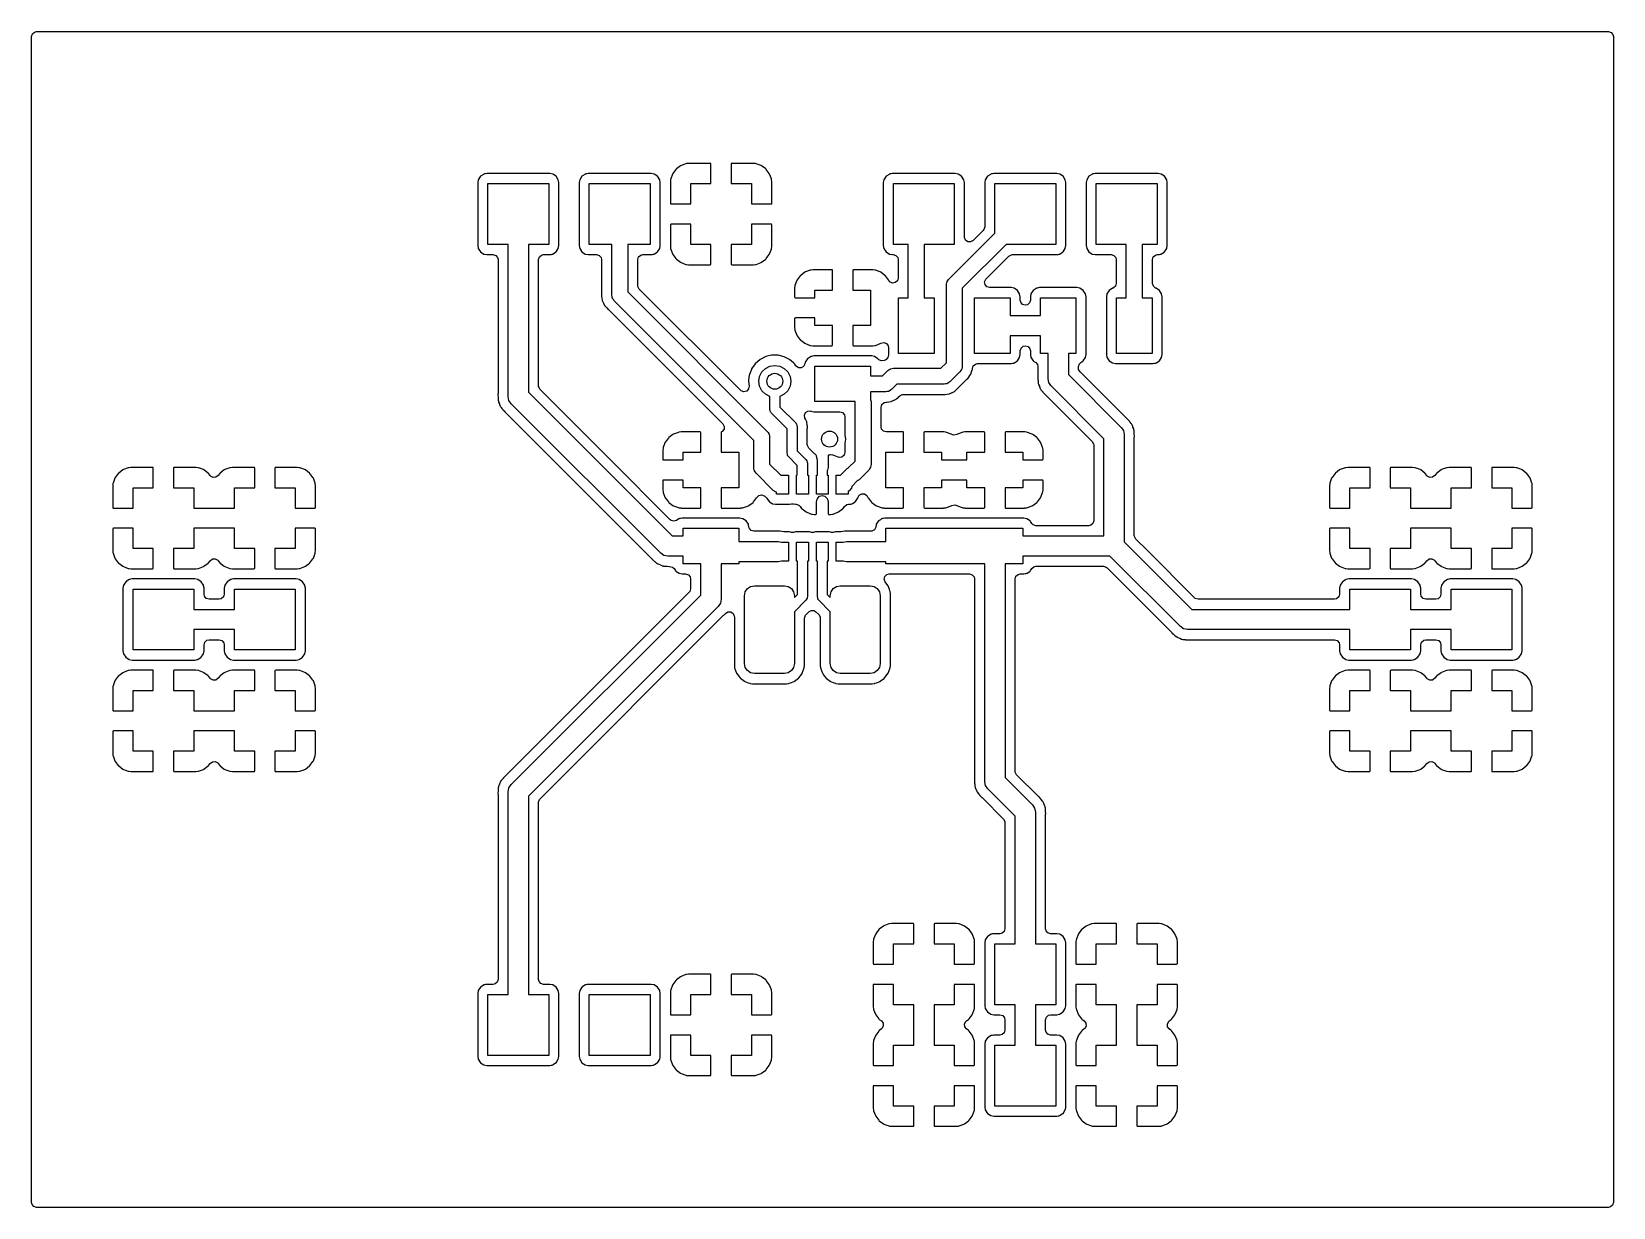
# Model space of a CAD drawing. Extents: x 4.82 to 6.38, y -3.98 to -2.82.
import ezdxf

# ---------------------------------------------------------------- set-up
doc = ezdxf.new("R2010")
doc.units = 0
doc.header["$MEASUREMENT"] = 0
doc.layers.add('BLACK', color=7, linetype='CONTINUOUS')

msp = doc.modelspace()

# ---------------------------------------------------------------- linework, layer by layer
at = {"layer": 'BLACK', "linetype": 'CONTINUOUS'}
for p, q in [((4.82002, -2.82498), (4.82081, -2.8223)), ((4.82081, -2.8223), (4.82292, -2.82047)), ((4.82292, -2.82047), (4.82498, -2.82002)), ((4.82498, -2.82002), (6.37502, -2.82002)), ((6.37502, -2.82002), (6.3777, -2.82081)), ((6.3777, -2.82081), (6.37953, -2.82292)), ((6.37953, -2.82292), (6.37998, -2.82498)), ((4.82002, -3.97502), (4.82002, -2.82498)), ((6.37998, -2.82498), (6.37998, -3.97502)), ((5.26278, -2.96278), (5.26056, -2.96609)), ((5.26331, -2.96242), (5.26278, -2.96278)), ((5.26568, -2.96083), (5.26331, -2.96242)), ((5.26609, -2.96056), (5.26568, -2.96083)), ((5.26568, -2.96083), (5.26568, -2.96083)), ((5.26657, -2.96047), (5.26609, -2.96056)), ((5.26761, -2.96026), (5.26657, -2.96047)), ((5.26657, -2.96047), (5.26657, -2.96047)), ((5.26901, -2.95998), (5.26761, -2.96026)), ((5.30001, -2.95998), (5.26901, -2.95998)), ((5.33099, -2.95998), (5.30001, -2.95998)), ((5.33391, -2.96056), (5.33099, -2.95998)), ((5.33722, -2.96278), (5.33391, -2.96056)), ((5.33944, -2.96609), (5.33722, -2.96278)), ((5.36278, -2.96278), (5.36056, -2.96609)), ((5.36331, -2.96242), (5.36278, -2.96278)), ((5.36568, -2.96083), (5.36331, -2.96242)), ((5.36609, -2.96056), (5.36568, -2.96083)), ((5.36568, -2.96083), (5.36568, -2.96083)), ((5.36657, -2.96047), (5.36609, -2.96056)), ((5.36761, -2.96026), (5.36657, -2.96047)), ((5.36657, -2.96047), (5.36657, -2.96047)), ((5.36901, -2.95998), (5.36761, -2.96026)), ((5.40001, -2.95998), (5.36901, -2.95998)), ((5.43099, -2.95998), (5.40001, -2.95998)), ((5.43391, -2.96056), (5.43099, -2.95998)), ((5.43722, -2.96278), (5.43391, -2.96056)), ((5.43944, -2.96609), (5.43722, -2.96278)), ((5.45215, -2.96063), (5.45037, -2.96537)), ((5.45249, -2.96001), (5.45215, -2.96063)), ((5.4555, -2.956), (5.45249, -2.96001)), ((5.456, -2.9555), (5.4555, -2.956)), ((5.46001, -2.95249), (5.456, -2.9555)), ((5.46063, -2.95215), (5.46001, -2.95249)), ((5.46537, -2.95037), (5.46063, -2.95215)), ((5.46597, -2.95023), (5.46537, -2.95037)), ((5.46797, -2.95001), (5.46597, -2.95023)), ((5.46824, -2.95), (5.46797, -2.95001)), ((5.48947, -2.95), (5.46824, -2.95)), ((5.48977, -2.95007), (5.48947, -2.95)), ((5.48982, -2.95011), (5.48977, -2.95007)), ((5.49, -2.95071), (5.48982, -2.95011)), ((5.49, -2.97), (5.49, -2.95071)), ((5.51007, -2.95023), (5.51, -2.95053)), ((5.51, -2.95053), (5.51, -2.97)), ((5.51011, -2.95018), (5.51007, -2.95023)), ((5.51071, -2.95), (5.51011, -2.95018)), ((5.53176, -2.95), (5.51071, -2.95)), ((5.53203, -2.95001), (5.53176, -2.95)), ((5.53403, -2.95023), (5.53203, -2.95001)), ((5.53463, -2.95037), (5.53403, -2.95023)), ((5.53937, -2.95215), (5.53463, -2.95037)), ((5.53999, -2.95249), (5.53937, -2.95215)), ((5.544, -2.9555), (5.53999, -2.95249)), ((5.5445, -2.956), (5.544, -2.9555)), ((5.54751, -2.96001), (5.5445, -2.956)), ((5.54785, -2.96063), (5.54751, -2.96001)), ((5.54963, -2.96537), (5.54785, -2.96063)), ((5.66278, -2.96278), (5.66056, -2.96609)), ((5.66331, -2.96242), (5.66278, -2.96278)), ((5.66568, -2.96083), (5.66331, -2.96242)), ((5.66609, -2.96056), (5.66568, -2.96083)), ((5.66568, -2.96083), (5.66568, -2.96083)), ((5.66657, -2.96047), (5.66609, -2.96056)), ((5.66761, -2.96026), (5.66657, -2.96047)), ((5.66657, -2.96047), (5.66657, -2.96047)), ((5.66901, -2.95998), (5.66761, -2.96026)), ((5.70001, -2.95998), (5.66901, -2.95998)), ((5.73099, -2.95998), (5.70001, -2.95998)), ((5.73391, -2.96056), (5.73099, -2.95998)), ((5.73722, -2.96278), (5.73391, -2.96056)), ((5.73944, -2.96609), (5.73722, -2.96278)), ((5.76278, -2.96278), (5.76056, -2.96609)), ((5.76331, -2.96242), (5.76278, -2.96278)), ((5.76568, -2.96083), (5.76331, -2.96242)), ((5.76609, -2.96056), (5.76568, -2.96083)), ((5.76568, -2.96083), (5.76568, -2.96083)), ((5.76657, -2.96047), (5.76609, -2.96056)), ((5.76761, -2.96026), (5.76657, -2.96047)), ((5.76657, -2.96047), (5.76657, -2.96047)), ((5.76901, -2.95998), (5.76761, -2.96026)), ((5.80001, -2.95998), (5.76901, -2.95998)), ((5.83099, -2.95998), (5.80001, -2.95998)), ((5.83391, -2.96056), (5.83099, -2.95998)), ((5.83722, -2.96278), (5.83391, -2.96056)), ((5.83944, -2.96609), (5.83722, -2.96278)), ((5.86278, -2.96278), (5.86056, -2.96609)), ((5.86331, -2.96242), (5.86278, -2.96278)), ((5.86568, -2.96083), (5.86331, -2.96242)), ((5.86609, -2.96056), (5.86568, -2.96083)), ((5.86568, -2.96083), (5.86568, -2.96083)), ((5.86657, -2.96047), (5.86609, -2.96056)), ((5.86761, -2.96026), (5.86657, -2.96047)), ((5.86657, -2.96047), (5.86657, -2.96047)), ((5.86901, -2.95998), (5.86761, -2.96026)), ((5.90001, -2.95998), (5.86901, -2.95998)), ((5.93099, -2.95998), (5.90001, -2.95998)), ((5.93391, -2.96056), (5.93099, -2.95998)), ((5.93722, -2.96278), (5.93391, -2.96056)), ((5.93944, -2.96609), (5.93722, -2.96278)), ((5.26056, -2.96609), (5.25998, -2.96901)), ((5.25998, -2.96901), (5.25998, -3.03099)), ((5.27, -3.03), (5.27, -2.97)), ((5.27, -2.97), (5.33, -2.97)), ((5.33, -2.97), (5.33, -3.03)), ((5.34002, -2.96901), (5.33944, -2.96609)), ((5.34002, -3.03099), (5.34002, -2.96901)), ((5.36056, -2.96609), (5.35998, -2.96901)), ((5.35998, -2.96901), (5.35998, -3.03099)), ((5.37, -3.03), (5.37, -2.97)), ((5.37, -2.97), (5.43, -2.97)), ((5.43, -2.97), (5.43, -3.03)), ((5.44002, -2.96901), (5.43944, -2.96609)), ((5.44002, -2.98929), (5.44002, -2.96901)), ((5.45001, -2.96797), (5.45, -2.96824)), ((5.45, -2.96824), (5.45, -2.98929)), ((5.45023, -2.96597), (5.45001, -2.96797)), ((5.45037, -2.96537), (5.45023, -2.96597)), ((5.47, -2.99), (5.47, -2.97)), ((5.47, -2.97), (5.49, -2.97)), ((5.51, -2.97), (5.53, -2.97)), ((5.53, -2.97), (5.53, -2.99)), ((5.54977, -2.96597), (5.54963, -2.96537)), ((5.54999, -2.96797), (5.54977, -2.96597)), ((5.55, -2.96824), (5.54999, -2.96797)), ((5.55, -2.98947), (5.55, -2.96824)), ((5.66056, -2.96609), (5.65998, -2.96901)), ((5.65998, -2.96901), (5.65998, -3.03099)), ((5.67, -3.03), (5.67, -2.97)), ((5.67, -2.97), (5.73, -2.97)), ((5.73, -2.97), (5.73, -3.03)), ((5.74002, -2.96901), (5.73944, -2.96609)), ((5.74002, -2.96926), (5.74002, -2.96901)), ((5.74002, -3.0227), (5.74002, -2.96926)), ((5.76056, -2.96609), (5.75998, -2.96901)), ((5.75998, -2.96901), (5.75998, -2.96926)), ((5.75998, -2.96926), (5.75998, -3.01266)), ((5.77, -3.01886), (5.77, -2.97)), ((5.77, -2.97), (5.83, -2.97)), ((5.83, -2.97), (5.83, -3.03)), ((5.84002, -2.96901), (5.83944, -2.96609)), ((5.84002, -3.03099), (5.84002, -2.96901)), ((5.84002, -2.96901), (5.84002, -2.96901)), ((5.86056, -2.96609), (5.85998, -2.96901)), ((5.85998, -2.96901), (5.85998, -3.03099)), ((5.87, -3.03), (5.87, -2.97)), ((5.87, -2.97), (5.93, -2.97)), ((5.93, -2.97), (5.93, -3.03)), ((5.94002, -2.96901), (5.93944, -2.96609)), ((5.94002, -3.03099), (5.94002, -2.96901)), ((5.44002, -3.03099), (5.44002, -2.98929)), ((5.45, -2.98929), (5.45018, -2.98989)), ((5.45018, -2.98989), (5.45023, -2.98993)), ((5.45023, -2.98993), (5.45053, -2.99)), ((5.45053, -2.99), (5.47, -2.99)), ((5.53, -2.99), (5.54929, -2.99)), ((5.54929, -2.99), (5.54989, -2.98982)), ((5.54989, -2.98982), (5.54993, -2.98977)), ((5.54993, -2.98977), (5.55, -2.98947)), ((5.45007, -3.01023), (5.45, -3.01053)), ((5.45, -3.01053), (5.45, -3.03176)), ((5.45011, -3.01018), (5.45007, -3.01023)), ((5.45071, -3.01), (5.45011, -3.01018)), ((5.47, -3.01), (5.45071, -3.01)), ((5.47, -3.03), (5.47, -3.01)), ((5.54947, -3.01), (5.53, -3.01)), ((5.53, -3.01), (5.53, -3.03)), ((5.54977, -3.01007), (5.54947, -3.01)), ((5.54982, -3.01011), (5.54977, -3.01007)), ((5.55, -3.01071), (5.54982, -3.01011)), ((5.55, -3.03176), (5.55, -3.01071)), ((5.72443, -3.06443), (5.77, -3.01886)), ((5.74003, -3.02305), (5.74002, -3.0227)), ((5.74101, -3.02567), (5.74003, -3.02305)), ((5.74325, -3.02735), (5.74101, -3.02567)), ((5.74849, -3.02621), (5.74603, -3.02755)), ((5.75853, -3.01617), (5.74849, -3.02621)), ((5.75919, -3.01534), (5.75853, -3.01617)), ((5.75998, -3.01266), (5.75919, -3.01534)), ((5.25998, -3.03099), (5.26056, -3.03391)), ((5.26056, -3.03391), (5.26278, -3.03722)), ((5.26278, -3.03722), (5.26609, -3.03944)), ((5.26609, -3.03944), (5.26901, -3.04002)), ((5.26901, -3.04002), (5.27502, -3.04002)), ((5.29, -3.03), (5.27, -3.03)), ((5.27502, -3.04002), (5.2777, -3.04081)), ((5.2777, -3.04081), (5.27953, -3.04292)), ((5.29, -3.18), (5.29, -3.03)), ((5.33, -3.03), (5.31, -3.03)), ((5.31, -3.03), (5.31, -3.17586)), ((5.32081, -3.0423), (5.32292, -3.04047)), ((5.32292, -3.04047), (5.32498, -3.04002)), ((5.32498, -3.04002), (5.33099, -3.04002)), ((5.33099, -3.04002), (5.33239, -3.03974)), ((5.33239, -3.03974), (5.33343, -3.03953)), ((5.33343, -3.03953), (5.33391, -3.03944)), ((5.33343, -3.03953), (5.33343, -3.03953)), ((5.33391, -3.03944), (5.33432, -3.03917)), ((5.33432, -3.03917), (5.33682, -3.0375)), ((5.33432, -3.03917), (5.33432, -3.03917)), ((5.33682, -3.0375), (5.33722, -3.03722)), ((5.33722, -3.03722), (5.33944, -3.03391)), ((5.33944, -3.03391), (5.34002, -3.03099)), ((5.35998, -3.03099), (5.36056, -3.03391)), ((5.36056, -3.03391), (5.36278, -3.03722)), ((5.36278, -3.03722), (5.36609, -3.03944)), ((5.36609, -3.03944), (5.36901, -3.04002)), ((5.36901, -3.04002), (5.37715, -3.04002)), ((5.39213, -3.03), (5.37, -3.03)), ((5.37715, -3.04002), (5.37983, -3.04081)), ((5.37983, -3.04081), (5.38166, -3.04292)), ((5.39213, -3.08), (5.39213, -3.03)), ((5.43, -3.03), (5.40787, -3.03)), ((5.40787, -3.03), (5.40787, -3.07674)), ((5.41868, -3.0423), (5.42079, -3.04047)), ((5.42079, -3.04047), (5.42285, -3.04002)), ((5.42285, -3.04002), (5.43099, -3.04002)), ((5.43099, -3.04002), (5.43239, -3.03974)), ((5.43239, -3.03974), (5.43343, -3.03953)), ((5.43343, -3.03953), (5.43391, -3.03944)), ((5.43343, -3.03953), (5.43343, -3.03953)), ((5.43391, -3.03944), (5.43432, -3.03917)), ((5.43432, -3.03917), (5.43682, -3.0375)), ((5.43432, -3.03917), (5.43432, -3.03917)), ((5.43682, -3.0375), (5.43722, -3.03722)), ((5.43722, -3.03722), (5.43944, -3.03391)), ((5.43944, -3.03391), (5.43987, -3.03176)), ((5.43987, -3.03176), (5.44002, -3.03099)), ((5.45, -3.03176), (5.45001, -3.03203)), ((5.45001, -3.03203), (5.45023, -3.03403)), ((5.45023, -3.03403), (5.45037, -3.03463)), ((5.45037, -3.03463), (5.45215, -3.03937)), ((5.45215, -3.03937), (5.45249, -3.03999)), ((5.45249, -3.03999), (5.4555, -3.044)), ((5.49, -3.03), (5.47, -3.03)), ((5.49, -3.04947), (5.49, -3.03)), ((5.53, -3.03), (5.51, -3.03)), ((5.51, -3.03), (5.51, -3.04929)), ((5.5445, -3.044), (5.54751, -3.03999)), ((5.54751, -3.03999), (5.54785, -3.03937)), ((5.54785, -3.03937), (5.54963, -3.03463)), ((5.54963, -3.03463), (5.54977, -3.03403)), ((5.54977, -3.03403), (5.54999, -3.03203)), ((5.54999, -3.03203), (5.55, -3.03176)), ((5.65998, -3.03099), (5.66056, -3.03391)), ((5.66056, -3.03391), (5.66278, -3.03722)), ((5.66278, -3.03722), (5.66609, -3.03944)), ((5.66609, -3.03944), (5.66901, -3.04002)), ((5.66901, -3.04002), (5.66965, -3.04002)), ((5.66965, -3.04002), (5.67233, -3.04081)), ((5.68463, -3.03), (5.67, -3.03)), ((5.67233, -3.04081), (5.67416, -3.04292)), ((5.68463, -3.0825), (5.68463, -3.03)), ((5.73, -3.03), (5.70037, -3.03)), ((5.70037, -3.03), (5.70037, -3.0825)), ((5.78114, -3.03), (5.73787, -3.07326)), ((5.74603, -3.02755), (5.74325, -3.02735)), ((5.76129, -3.06401), (5.78383, -3.04147)), ((5.83, -3.03), (5.78114, -3.03)), ((5.78383, -3.04147), (5.78629, -3.04013)), ((5.78629, -3.04013), (5.78734, -3.04002)), ((5.78734, -3.04002), (5.82614, -3.04002)), ((5.82614, -3.04002), (5.83099, -3.04002)), ((5.83099, -3.04002), (5.83239, -3.03974)), ((5.83239, -3.03974), (5.83343, -3.03953)), ((5.83343, -3.03953), (5.83391, -3.03944)), ((5.83343, -3.03953), (5.83343, -3.03953)), ((5.83391, -3.03944), (5.83432, -3.03917)), ((5.83432, -3.03917), (5.83682, -3.0375)), ((5.83432, -3.03917), (5.83432, -3.03917)), ((5.83682, -3.0375), (5.83722, -3.03722)), ((5.83722, -3.03722), (5.83944, -3.03391)), ((5.83944, -3.03391), (5.84002, -3.03099)), ((5.85998, -3.03099), (5.86056, -3.03391)), ((5.86056, -3.03391), (5.86278, -3.03722)), ((5.86278, -3.03722), (5.86609, -3.03944)), ((5.86609, -3.03944), (5.86901, -3.04002)), ((5.86901, -3.04002), (5.88465, -3.04002)), ((5.89963, -3.03), (5.87, -3.03)), ((5.88465, -3.04002), (5.88733, -3.04081)), ((5.88733, -3.04081), (5.88916, -3.04292)), ((5.89963, -3.0825), (5.89963, -3.03)), ((5.93, -3.03), (5.91537, -3.03)), ((5.91537, -3.03), (5.91537, -3.0825)), ((5.92618, -3.0423), (5.92829, -3.04047)), ((5.92829, -3.04047), (5.93035, -3.04002)), ((5.93035, -3.04002), (5.93099, -3.04002)), ((5.93099, -3.04002), (5.93239, -3.03974)), ((5.93239, -3.03974), (5.93343, -3.03953)), ((5.93343, -3.03953), (5.93391, -3.03944)), ((5.93343, -3.03953), (5.93343, -3.03953)), ((5.93391, -3.03944), (5.93432, -3.03917)), ((5.93432, -3.03917), (5.93682, -3.0375)), ((5.93432, -3.03917), (5.93432, -3.03917)), ((5.93682, -3.0375), (5.93722, -3.03722)), ((5.93722, -3.03722), (5.93944, -3.03391)), ((5.93944, -3.03391), (5.94002, -3.03099)), ((5.27953, -3.04292), (5.27998, -3.04498)), ((5.27998, -3.04498), (5.27998, -3.1772)), ((5.32002, -3.04498), (5.32081, -3.0423)), ((5.32002, -3.16965), (5.32002, -3.04498)), ((5.38166, -3.04292), (5.38211, -3.04498)), ((5.38211, -3.04498), (5.38211, -3.07864)), ((5.41789, -3.04498), (5.41868, -3.0423)), ((5.41789, -3.07053), (5.41789, -3.04498)), ((5.4555, -3.044), (5.456, -3.0445)), ((5.456, -3.0445), (5.46001, -3.04751)), ((5.46001, -3.04751), (5.46063, -3.04785)), ((5.46063, -3.04785), (5.46537, -3.04963)), ((5.46537, -3.04963), (5.46597, -3.04977)), ((5.46597, -3.04977), (5.46797, -3.04999)), ((5.46797, -3.04999), (5.46824, -3.05)), ((5.46824, -3.05), (5.48929, -3.05)), ((5.48929, -3.05), (5.48989, -3.04982)), ((5.48989, -3.04982), (5.48993, -3.04977)), ((5.48993, -3.04977), (5.49, -3.04947)), ((5.51, -3.04929), (5.51018, -3.04989)), ((5.51018, -3.04989), (5.51023, -3.04993)), ((5.51023, -3.04993), (5.51053, -3.05)), ((5.51053, -3.05), (5.53176, -3.05)), ((5.53176, -3.05), (5.53203, -3.04999)), ((5.53203, -3.04999), (5.53403, -3.04977)), ((5.53403, -3.04977), (5.53463, -3.04963)), ((5.53463, -3.04963), (5.53937, -3.04785)), ((5.53937, -3.04785), (5.53999, -3.04751)), ((5.53999, -3.04751), (5.544, -3.0445)), ((5.544, -3.0445), (5.5445, -3.044)), ((5.58251, -3.05749), (5.5785, -3.0605)), ((5.58313, -3.05715), (5.58251, -3.05749)), ((5.58787, -3.05537), (5.58313, -3.05715)), ((5.58847, -3.05523), (5.58787, -3.05537)), ((5.59047, -3.05501), (5.58847, -3.05523)), ((5.59074, -3.055), (5.59047, -3.05501)), ((5.60947, -3.055), (5.59074, -3.055)), ((5.60977, -3.05507), (5.60947, -3.055)), ((5.60982, -3.05511), (5.60977, -3.05507)), ((5.61, -3.05571), (5.60982, -3.05511)), ((5.61, -3.075), (5.61, -3.05571)), ((5.63007, -3.05523), (5.63, -3.05553)), ((5.63, -3.05553), (5.63, -3.075)), ((5.63011, -3.05518), (5.63007, -3.05523)), ((5.63071, -3.055), (5.63011, -3.05518)), ((5.64926, -3.055), (5.63071, -3.055)), ((5.64953, -3.05501), (5.64926, -3.055)), ((5.65153, -3.05523), (5.64953, -3.05501)), ((5.65213, -3.05537), (5.65153, -3.05523)), ((5.65687, -3.05715), (5.65213, -3.05537)), ((5.65749, -3.05749), (5.65687, -3.05715)), ((5.6615, -3.0605), (5.65749, -3.05749)), ((5.67416, -3.04292), (5.67461, -3.04498)), ((5.67461, -3.04498), (5.67461, -3.06315)), ((5.88916, -3.04292), (5.88961, -3.04498)), ((5.88961, -3.04498), (5.88961, -3.06839)), ((5.92539, -3.04498), (5.92618, -3.0423)), ((5.92539, -3.06839), (5.92539, -3.04498)), ((5.41801, -3.07159), (5.41789, -3.07053)), ((5.41935, -3.07404), (5.41801, -3.07159)), ((5.57251, -3.07297), (5.5725, -3.07324)), ((5.57273, -3.07097), (5.57251, -3.07297)), ((5.57287, -3.07037), (5.57273, -3.07097)), ((5.57465, -3.06563), (5.57287, -3.07037)), ((5.57499, -3.06501), (5.57465, -3.06563)), ((5.578, -3.061), (5.57499, -3.06501)), ((5.5785, -3.0605), (5.578, -3.061)), ((5.662, -3.061), (5.6615, -3.0605)), ((5.66501, -3.06501), (5.662, -3.061)), ((5.66529, -3.06553), (5.66501, -3.06501)), ((5.6664, -3.0669), (5.66529, -3.06553)), ((5.66894, -3.06806), (5.6664, -3.0669)), ((5.67171, -3.06766), (5.66894, -3.06806)), ((5.67382, -3.06583), (5.67171, -3.06766)), ((5.67461, -3.06315), (5.67382, -3.06583)), ((5.72213, -3.06999), (5.72242, -3.0687)), ((5.72213, -3.14674), (5.72213, -3.06999)), ((5.72242, -3.0687), (5.72257, -3.0674)), ((5.72257, -3.0674), (5.72281, -3.06701)), ((5.72281, -3.06701), (5.72291, -3.06657)), ((5.72291, -3.06657), (5.72373, -3.06555)), ((5.72373, -3.06555), (5.72443, -3.06443)), ((5.75989, -3.06681), (5.76105, -3.06427)), ((5.76029, -3.06958), (5.75989, -3.06681)), ((5.76212, -3.07169), (5.76029, -3.06958)), ((5.76105, -3.06427), (5.76129, -3.06401)), ((5.7648, -3.07248), (5.76212, -3.07169)), ((5.78533, -3.07248), (5.7648, -3.07248)), ((5.78599, -3.07248), (5.78533, -3.07248)), ((5.78891, -3.07306), (5.78599, -3.07248)), ((5.79222, -3.07528), (5.78891, -3.07306)), ((5.81109, -3.07306), (5.81068, -3.07333)), ((5.81157, -3.07297), (5.81109, -3.07306)), ((5.81261, -3.07276), (5.81157, -3.07297)), ((5.81157, -3.07297), (5.81157, -3.07297)), ((5.81401, -3.07248), (5.81261, -3.07276)), ((5.8325, -3.07248), (5.81401, -3.07248)), ((5.85099, -3.07248), (5.8325, -3.07248)), ((5.85391, -3.07306), (5.85099, -3.07248)), ((5.85722, -3.07528), (5.85391, -3.07306)), ((5.88609, -3.07306), (5.88278, -3.07528)), ((5.88655, -3.07297), (5.88609, -3.07306)), ((5.88882, -3.07108), (5.88655, -3.07297)), ((5.88961, -3.06839), (5.88882, -3.07108)), ((5.92628, -3.07122), (5.92539, -3.06839)), ((5.92845, -3.07297), (5.92628, -3.07122)), ((5.92891, -3.07306), (5.92845, -3.07297)), ((5.93222, -3.07528), (5.92891, -3.07306)), ((5.38207, -3.07923), (5.38191, -3.08057)), ((5.38191, -3.08057), (5.38198, -3.08093)), ((5.38198, -3.08093), (5.38198, -3.08093)), ((5.38198, -3.08093), (5.38233, -3.08286)), ((5.38211, -3.07864), (5.38207, -3.07923)), ((5.38233, -3.08286), (5.38236, -3.08302)), ((5.38236, -3.08302), (5.38265, -3.08495)), ((5.38265, -3.08495), (5.3827, -3.08532)), ((5.3827, -3.08532), (5.38283, -3.08558)), ((5.38283, -3.08558), (5.38288, -3.08586)), ((5.38288, -3.08586), (5.38396, -3.08793)), ((5.38396, -3.08793), (5.38402, -3.08807)), ((5.38402, -3.08807), (5.38503, -3.09017)), ((5.39242, -3.08128), (5.39213, -3.08)), ((5.39256, -3.08259), (5.39242, -3.08128)), ((5.3928, -3.08297), (5.39256, -3.08259)), ((5.3929, -3.08341), (5.3928, -3.08297)), ((5.39372, -3.08444), (5.3929, -3.08341)), ((5.39442, -3.08556), (5.39372, -3.08444)), ((5.53213, -3.22326), (5.39442, -3.08556)), ((5.40787, -3.07674), (5.54558, -3.21444)), ((5.51917, -3.17386), (5.41935, -3.07404)), ((5.5725, -3.07324), (5.5725, -3.08179)), ((5.5725, -3.08179), (5.57268, -3.08239)), ((5.57268, -3.08239), (5.57273, -3.08243)), ((5.57273, -3.08243), (5.57303, -3.0825)), ((5.57303, -3.0825), (5.5925, -3.0825)), ((5.5925, -3.0825), (5.5925, -3.075)), ((5.5925, -3.075), (5.61, -3.075)), ((5.63, -3.075), (5.6475, -3.075)), ((5.6475, -3.075), (5.6475, -3.11)), ((5.675, -3.1375), (5.675, -3.0825)), ((5.675, -3.0825), (5.68463, -3.0825)), ((5.70037, -3.0825), (5.71, -3.0825)), ((5.71, -3.0825), (5.71, -3.1375)), ((5.73787, -3.07326), (5.73787, -3.15001)), ((5.75, -3.1375), (5.75, -3.0825)), ((5.75, -3.0825), (5.785, -3.0825)), ((5.785, -3.0825), (5.785, -3.1)), ((5.79444, -3.07859), (5.79222, -3.07528)), ((5.79502, -3.08151), (5.79444, -3.07859)), ((5.79502, -3.08502), (5.79502, -3.08151)), ((5.79547, -3.08708), (5.79502, -3.08502)), ((5.7973, -3.08919), (5.79547, -3.08708)), ((5.80419, -3.0877), (5.80208, -3.08953)), ((5.80498, -3.08502), (5.80419, -3.0877)), ((5.80556, -3.07859), (5.80498, -3.08151)), ((5.80498, -3.08151), (5.80498, -3.08502)), ((5.80778, -3.07528), (5.80556, -3.07859)), ((5.80962, -3.07404), (5.80778, -3.07528)), ((5.81068, -3.07333), (5.80962, -3.07404)), ((5.81068, -3.07333), (5.81068, -3.07333)), ((5.815, -3.1), (5.815, -3.0825)), ((5.815, -3.0825), (5.85, -3.0825)), ((5.85, -3.0825), (5.85, -3.1375)), ((5.85944, -3.07859), (5.85722, -3.07528)), ((5.86002, -3.08151), (5.85944, -3.07859)), ((5.86002, -3.13849), (5.86002, -3.08151)), ((5.88056, -3.07859), (5.87998, -3.08151)), ((5.87998, -3.08151), (5.87998, -3.13849)), ((5.88278, -3.07528), (5.88056, -3.07859)), ((5.89, -3.1375), (5.89, -3.0825)), ((5.89, -3.0825), (5.89963, -3.0825)), ((5.91537, -3.0825), (5.925, -3.0825)), ((5.925, -3.0825), (5.925, -3.1375)), ((5.93444, -3.07859), (5.93222, -3.07528)), ((5.93502, -3.08151), (5.93444, -3.07859)), ((5.93502, -3.13849), (5.93502, -3.08151)), ((5.38503, -3.09017), (5.38523, -3.09038)), ((5.38523, -3.09038), (5.38523, -3.09039)), ((5.38523, -3.09039), (5.38536, -3.09064)), ((5.38536, -3.09064), (5.38553, -3.09084)), ((5.38553, -3.09084), (5.38701, -3.09232)), ((5.38701, -3.09232), (5.38715, -3.09246)), ((5.38715, -3.09246), (5.38869, -3.09412)), ((5.38869, -3.09412), (5.38894, -3.09427)), ((5.38894, -3.09427), (5.38918, -3.09449)), ((5.38918, -3.09449), (5.50174, -3.20705)), ((5.57257, -3.10273), (5.5725, -3.10303)), ((5.5725, -3.10303), (5.5725, -3.11176)), ((5.57261, -3.10268), (5.57257, -3.10273)), ((5.57321, -3.1025), (5.57261, -3.10268)), ((5.5925, -3.1025), (5.57321, -3.1025)), ((5.5925, -3.11), (5.5925, -3.1025)), ((5.785, -3.1), (5.815, -3.1)), ((5.79998, -3.08998), (5.7973, -3.08919)), ((5.80002, -3.08998), (5.79998, -3.08998)), ((5.80208, -3.08953), (5.80002, -3.08998)), ((5.5725, -3.11176), (5.57251, -3.11203)), ((5.57251, -3.11203), (5.57273, -3.11403)), ((5.57273, -3.11403), (5.57287, -3.11463)), ((5.57287, -3.11463), (5.57465, -3.11937)), ((5.57465, -3.11937), (5.57499, -3.11999)), ((5.61, -3.11), (5.5925, -3.11)), ((5.61, -3.12947), (5.61, -3.11)), ((5.6475, -3.11), (5.63, -3.11)), ((5.63, -3.11), (5.63, -3.12929)), ((5.57499, -3.11999), (5.578, -3.124)), ((5.578, -3.124), (5.5785, -3.1245)), ((5.5785, -3.1245), (5.58251, -3.12751)), ((5.58251, -3.12751), (5.58313, -3.12785)), ((5.58313, -3.12785), (5.58787, -3.12963)), ((5.58787, -3.12963), (5.58847, -3.12977)), ((5.58847, -3.12977), (5.59047, -3.12999)), ((5.59047, -3.12999), (5.59074, -3.13)), ((5.59074, -3.13), (5.60929, -3.13)), ((5.60929, -3.13), (5.60989, -3.12982)), ((5.60989, -3.12982), (5.60993, -3.12977)), ((5.60993, -3.12977), (5.61, -3.12947)), ((5.63, -3.12929), (5.63018, -3.12989)), ((5.63018, -3.12989), (5.63023, -3.12993)), ((5.63023, -3.12993), (5.63053, -3.13)), ((5.63053, -3.13), (5.64926, -3.13)), ((5.64926, -3.13), (5.64953, -3.12999)), ((5.64953, -3.12999), (5.65153, -3.12977)), ((5.65153, -3.12977), (5.65213, -3.12963)), ((5.65213, -3.12963), (5.65687, -3.12785)), ((5.65687, -3.12785), (5.65764, -3.12743)), ((5.65764, -3.12743), (5.66037, -3.12683)), ((5.66037, -3.12683), (5.66299, -3.12781)), ((5.66299, -3.12781), (5.66467, -3.13004)), ((5.66467, -3.13004), (5.66498, -3.13178)), ((5.66498, -3.13178), (5.66498, -3.13849)), ((5.815, -3.12), (5.785, -3.12)), ((5.785, -3.12), (5.785, -3.1375)), ((5.79502, -3.13498), (5.79581, -3.1323)), ((5.79502, -3.13849), (5.79502, -3.13498)), ((5.79581, -3.1323), (5.79792, -3.13047)), ((5.79792, -3.13047), (5.79998, -3.13002)), ((5.79998, -3.13002), (5.80002, -3.13002)), ((5.80002, -3.13002), (5.8027, -3.13081)), ((5.8027, -3.13081), (5.80453, -3.13292)), ((5.80453, -3.13292), (5.80498, -3.13498)), ((5.80498, -3.13498), (5.80498, -3.13849)), ((5.815, -3.1375), (5.815, -3.12)), ((5.53371, -3.14763), (5.53012, -3.15273)), ((5.53841, -3.14353), (5.53371, -3.14763)), ((5.54395, -3.14067), (5.53841, -3.14353)), ((5.54374, -3.15226), (5.54813, -3.15002)), ((5.54424, -3.1406), (5.54395, -3.14067)), ((5.54973, -3.13928), (5.54424, -3.1406)), ((5.54424, -3.1406), (5.54424, -3.1406)), ((5.54813, -3.15002), (5.553, -3.14925)), ((5.55002, -3.13922), (5.54973, -3.13928)), ((5.54973, -3.13928), (5.54973, -3.13928)), ((5.55336, -3.13923), (5.55002, -3.13922)), ((5.553, -3.14925), (5.55787, -3.15002)), ((5.55595, -3.13925), (5.55336, -3.13923)), ((5.55625, -3.13925), (5.55595, -3.13925)), ((5.55595, -3.13925), (5.55595, -3.13925)), ((5.5623, -3.14077), (5.55625, -3.13925)), ((5.55787, -3.15002), (5.56226, -3.15226)), ((5.56352, -3.14141), (5.5623, -3.14077)), ((5.56752, -3.14353), (5.56352, -3.14141)), ((5.56781, -3.14369), (5.56752, -3.14353)), ((5.56921, -3.14493), (5.56781, -3.14369)), ((5.57162, -3.14708), (5.56921, -3.14493)), ((5.57247, -3.14783), (5.57162, -3.14708)), ((5.57264, -3.14808), (5.57247, -3.14783)), ((5.57376, -3.1497), (5.57264, -3.14808)), ((5.57264, -3.14808), (5.57264, -3.14808)), ((5.57393, -3.14994), (5.57376, -3.1497)), ((5.57619, -3.15157), (5.57393, -3.14994)), ((5.58141, -3.15034), (5.57898, -3.15172)), ((5.58271, -3.14786), (5.58141, -3.15034)), ((5.58306, -3.14609), (5.58271, -3.14783)), ((5.58271, -3.14783), (5.58271, -3.14786)), ((5.58528, -3.14278), (5.58306, -3.14609)), ((5.58732, -3.14141), (5.58528, -3.14278)), ((5.58818, -3.14083), (5.58732, -3.14141)), ((5.58859, -3.14056), (5.58818, -3.14083)), ((5.58818, -3.14083), (5.58818, -3.14083)), ((5.58907, -3.14047), (5.58859, -3.14056)), ((5.59011, -3.14026), (5.58907, -3.14047)), ((5.58907, -3.14047), (5.58907, -3.14047)), ((5.59151, -3.13998), (5.59011, -3.14026)), ((5.62, -3.13998), (5.59151, -3.13998)), ((5.5925, -3.185), (5.5925, -3.15)), ((5.5925, -3.15), (5.6475, -3.15)), ((5.64849, -3.13998), (5.62, -3.13998)), ((5.6475, -3.15), (5.6475, -3.15963)), ((5.65141, -3.14056), (5.64849, -3.13998)), ((5.65472, -3.14278), (5.65141, -3.14056)), ((5.655, -3.14318), (5.65472, -3.14278)), ((5.65533, -3.14351), (5.655, -3.14318)), ((5.65566, -3.14382), (5.65533, -3.14351)), ((5.65822, -3.14493), (5.65566, -3.14382)), ((5.66098, -3.14448), (5.65822, -3.14493)), ((5.66193, -3.14402), (5.66098, -3.14448)), ((5.66207, -3.14396), (5.66193, -3.14402)), ((5.66239, -3.14379), (5.66207, -3.14396)), ((5.66452, -3.14164), (5.66239, -3.14379)), ((5.66504, -3.1389), (5.66452, -3.14164)), ((5.66498, -3.13849), (5.66503, -3.13873)), ((5.66503, -3.13873), (5.66504, -3.1389)), ((5.71, -3.1375), (5.675, -3.1375)), ((5.71674, -3.15213), (5.72213, -3.14674)), ((5.73787, -3.15001), (5.73758, -3.1513)), ((5.74795, -3.15227), (5.74868, -3.1498)), ((5.74868, -3.1498), (5.75079, -3.14797)), ((5.785, -3.1375), (5.75, -3.1375)), ((5.75079, -3.14797), (5.75285, -3.14752)), ((5.75285, -3.14752), (5.78378, -3.14752)), ((5.78378, -3.14752), (5.78599, -3.14752)), ((5.78599, -3.14752), (5.78752, -3.14721)), ((5.78752, -3.14721), (5.78843, -3.14703)), ((5.78843, -3.14703), (5.78891, -3.14694)), ((5.78843, -3.14703), (5.78843, -3.14703)), ((5.78891, -3.14694), (5.78932, -3.14667)), ((5.78932, -3.14667), (5.79182, -3.145)), ((5.78932, -3.14667), (5.78932, -3.14667)), ((5.79182, -3.145), (5.79222, -3.14472)), ((5.79222, -3.14472), (5.79444, -3.14141)), ((5.79444, -3.14141), (5.79502, -3.13849)), ((5.80498, -3.13849), (5.80513, -3.13922)), ((5.80513, -3.13922), (5.80546, -3.14091)), ((5.80546, -3.14091), (5.80556, -3.14141)), ((5.80556, -3.14141), (5.80583, -3.14182)), ((5.80583, -3.14182), (5.80583, -3.14182)), ((5.80583, -3.14182), (5.80647, -3.14278)), ((5.80647, -3.14278), (5.80778, -3.14472)), ((5.80778, -3.14472), (5.80818, -3.145)), ((5.80818, -3.145), (5.80818, -3.145)), ((5.80818, -3.145), (5.81028, -3.14639)), ((5.81028, -3.14639), (5.81207, -3.14854)), ((5.81207, -3.14854), (5.81248, -3.15052)), ((5.81248, -3.15052), (5.81248, -3.1597)), ((5.8225, -3.1375), (5.815, -3.1375)), ((5.8225, -3.1625), (5.8225, -3.1375)), ((5.85, -3.1375), (5.8425, -3.1375)), ((5.8425, -3.1375), (5.8425, -3.15836)), ((5.85252, -3.15052), (5.85331, -3.14784)), ((5.85252, -3.15215), (5.85252, -3.15052)), ((5.85331, -3.14784), (5.85472, -3.14639)), ((5.85472, -3.14639), (5.85682, -3.145)), ((5.85682, -3.145), (5.85722, -3.14472)), ((5.85682, -3.145), (5.85682, -3.145)), ((5.85722, -3.14472), (5.85944, -3.14141)), ((5.85944, -3.14141), (5.86002, -3.13849)), ((5.87998, -3.13849), (5.88013, -3.13922)), ((5.88013, -3.13922), (5.88046, -3.14091)), ((5.88046, -3.14091), (5.88056, -3.14141)), ((5.88056, -3.14141), (5.88083, -3.14182)), ((5.88083, -3.14182), (5.88083, -3.14182)), ((5.88083, -3.14182), (5.88147, -3.14278)), ((5.88147, -3.14278), (5.88278, -3.14472)), ((5.88278, -3.14472), (5.88609, -3.14694)), ((5.88609, -3.14694), (5.88901, -3.14752)), ((5.88901, -3.14752), (5.9075, -3.14752)), ((5.925, -3.1375), (5.89, -3.1375)), ((5.9075, -3.14752), (5.92599, -3.14752)), ((5.92599, -3.14752), (5.92752, -3.14721)), ((5.92752, -3.14721), (5.92843, -3.14703)), ((5.92843, -3.14703), (5.92891, -3.14694)), ((5.92843, -3.14703), (5.92843, -3.14703)), ((5.92891, -3.14694), (5.92932, -3.14667)), ((5.92932, -3.14667), (5.93182, -3.145)), ((5.92932, -3.14667), (5.92932, -3.14667)), ((5.93182, -3.145), (5.93222, -3.14472)), ((5.93222, -3.14472), (5.93444, -3.14141)), ((5.93444, -3.14141), (5.93502, -3.13849)), ((5.52717, -3.16376), (5.52704, -3.16473)), ((5.52704, -3.16473), (5.52761, -3.16981)), ((5.52782, -3.15884), (5.52717, -3.16376)), ((5.52786, -3.15854), (5.52782, -3.15884)), ((5.52782, -3.15884), (5.52782, -3.15884)), ((5.52799, -3.1582), (5.52786, -3.15854)), ((5.52987, -3.15339), (5.52799, -3.1582)), ((5.53012, -3.15273), (5.52987, -3.15339)), ((5.53725, -3.165), (5.53802, -3.16013)), ((5.53802, -3.16987), (5.53725, -3.165)), ((5.53802, -3.16013), (5.54026, -3.15574)), ((5.54026, -3.15574), (5.54374, -3.15226)), ((5.56226, -3.15226), (5.56574, -3.15574)), ((5.56574, -3.15574), (5.56798, -3.16013)), ((5.56798, -3.16013), (5.56875, -3.165)), ((5.56875, -3.165), (5.56798, -3.16987)), ((5.57898, -3.15172), (5.57619, -3.15157)), ((5.6475, -3.15963), (5.65924, -3.15963)), ((5.65924, -3.15963), (5.66444, -3.15442)), ((5.66444, -3.15442), (5.66556, -3.15372)), ((5.66556, -3.15372), (5.66659, -3.1529)), ((5.66659, -3.1529), (5.66703, -3.1528)), ((5.66703, -3.1528), (5.66741, -3.15256)), ((5.66741, -3.15256), (5.66872, -3.15242)), ((5.66872, -3.15242), (5.67, -3.15213)), ((5.67, -3.15213), (5.71674, -3.15213)), ((5.72444, -3.16628), (5.72341, -3.1671)), ((5.72556, -3.16558), (5.72444, -3.16628)), ((5.73557, -3.15557), (5.72556, -3.16558)), ((5.73449, -3.17082), (5.74169, -3.16361)), ((5.73627, -3.15445), (5.73557, -3.15557)), ((5.73709, -3.15343), (5.73627, -3.15445)), ((5.73719, -3.15299), (5.73709, -3.15343)), ((5.73743, -3.1526), (5.73719, -3.15299)), ((5.73758, -3.1513), (5.73743, -3.1526)), ((5.74169, -3.16361), (5.74213, -3.16322)), ((5.74213, -3.16322), (5.74242, -3.16299)), ((5.74242, -3.16299), (5.74319, -3.16239)), ((5.74319, -3.16239), (5.7434, -3.16208)), ((5.7434, -3.16208), (5.74452, -3.16047)), ((5.7434, -3.16208), (5.7434, -3.16208)), ((5.74452, -3.16047), (5.74461, -3.16034)), ((5.74461, -3.16034), (5.74577, -3.15877)), ((5.74577, -3.15877), (5.74599, -3.15847)), ((5.74577, -3.15877), (5.74577, -3.15877)), ((5.74599, -3.15847), (5.74609, -3.1582)), ((5.74609, -3.1582), (5.74625, -3.15796)), ((5.74625, -3.15796), (5.74695, -3.15574)), ((5.74695, -3.15574), (5.747, -3.15559)), ((5.747, -3.15559), (5.74765, -3.15374)), ((5.74765, -3.15374), (5.74778, -3.15339)), ((5.74778, -3.15339), (5.74779, -3.15311)), ((5.74779, -3.1531), (5.74787, -3.15283)), ((5.74779, -3.15311), (5.74779, -3.1531)), ((5.74787, -3.15283), (5.74789, -3.15257)), ((5.74789, -3.15247), (5.7479, -3.15237)), ((5.74789, -3.15257), (5.74789, -3.15247)), ((5.7479, -3.15237), (5.74792, -3.15237)), ((5.74792, -3.15237), (5.74794, -3.15233)), ((5.74794, -3.15233), (5.74795, -3.15227)), ((5.74795, -3.15227), (5.74795, -3.15227)), ((5.81242, -3.16053), (5.81234, -3.16088)), ((5.81234, -3.16088), (5.81236, -3.16123)), ((5.81236, -3.16123), (5.81247, -3.16299)), ((5.81245, -3.16018), (5.81242, -3.16053)), ((5.81248, -3.1597), (5.81243, -3.16018)), ((5.81243, -3.16018), (5.81245, -3.16018)), ((5.81247, -3.16299), (5.81248, -3.1633)), ((5.81248, -3.1633), (5.81248, -3.16394)), ((5.81248, -3.16394), (5.81251, -3.16411)), ((5.81251, -3.16411), (5.81254, -3.16435)), ((5.81254, -3.16435), (5.81258, -3.16474)), ((5.81258, -3.16474), (5.81269, -3.1666)), ((5.81269, -3.1666), (5.81281, -3.16693)), ((5.82326, -3.16633), (5.8225, -3.1625)), ((5.82522, -3.16926), (5.82326, -3.16633)), ((5.8425, -3.15836), (5.89457, -3.21043)), ((5.85263, -3.15321), (5.85252, -3.15215)), ((5.85397, -3.15566), (5.85263, -3.15321)), ((5.87698, -3.17867), (5.85397, -3.15566)), ((5.27992, -3.17803), (5.27984, -3.17838)), ((5.27984, -3.17838), (5.27986, -3.17873)), ((5.27986, -3.17873), (5.27997, -3.18049)), ((5.27995, -3.17768), (5.27992, -3.17803)), ((5.27998, -3.1772), (5.27993, -3.17768)), ((5.27993, -3.17768), (5.27995, -3.17768)), ((5.27997, -3.18049), (5.27998, -3.1808)), ((5.27998, -3.1808), (5.27998, -3.18144)), ((5.27998, -3.18144), (5.28001, -3.18161)), ((5.28001, -3.18161), (5.28004, -3.18185)), ((5.28004, -3.18185), (5.28008, -3.18224)), ((5.28008, -3.18224), (5.28013, -3.18298)), ((5.29076, -3.18383), (5.29, -3.18)), ((5.31, -3.17586), (5.45164, -3.3175)), ((5.32013, -3.17071), (5.32002, -3.16965)), ((5.32147, -3.17316), (5.32013, -3.17071)), ((5.3901, -3.24179), (5.32147, -3.17316)), ((5.51986, -3.17444), (5.51917, -3.17386)), ((5.52251, -3.17531), (5.51986, -3.17444)), ((5.52522, -3.17461), (5.52251, -3.17531)), ((5.52712, -3.17256), (5.52522, -3.17461)), ((5.52761, -3.16981), (5.52712, -3.17256)), ((5.54026, -3.17426), (5.53802, -3.16987)), ((5.54374, -3.17774), (5.54026, -3.17426)), ((5.548, -3.17991), (5.54374, -3.17774)), ((5.548, -3.19266), (5.548, -3.17991)), ((5.56226, -3.17774), (5.558, -3.17991)), ((5.558, -3.17991), (5.558, -3.19059)), ((5.56574, -3.17426), (5.56226, -3.17774)), ((5.56798, -3.16987), (5.56574, -3.17426)), ((5.6625, -3.17537), (5.6475, -3.17537)), ((5.6475, -3.17537), (5.6475, -3.18336)), ((5.66378, -3.17508), (5.6625, -3.17537)), ((5.66509, -3.17494), (5.66378, -3.17508)), ((5.66547, -3.1747), (5.66509, -3.17494)), ((5.66591, -3.1746), (5.66547, -3.1747)), ((5.66694, -3.17378), (5.66591, -3.1746)), ((5.66806, -3.17308), (5.66694, -3.17378)), ((5.67326, -3.16787), (5.66806, -3.17308)), ((5.67267, -3.18247), (5.67288, -3.18227)), ((5.67288, -3.18227), (5.67289, -3.18227)), ((5.67289, -3.18227), (5.67314, -3.18214)), ((5.67314, -3.18214), (5.67334, -3.18197)), ((5.72, -3.16787), (5.67326, -3.16787)), ((5.67334, -3.18197), (5.67482, -3.18049)), ((5.67482, -3.18049), (5.67496, -3.18035)), ((5.67496, -3.18035), (5.67619, -3.17921)), ((5.67619, -3.17921), (5.6787, -3.17797)), ((5.6787, -3.17797), (5.67956, -3.17789)), ((5.67956, -3.17789), (5.71864, -3.17789)), ((5.71864, -3.17789), (5.71923, -3.17793)), ((5.71923, -3.17793), (5.72057, -3.17809)), ((5.72128, -3.16758), (5.72, -3.16787)), ((5.72057, -3.17809), (5.72093, -3.17802)), ((5.72093, -3.17802), (5.72286, -3.17767)), ((5.72093, -3.17802), (5.72093, -3.17802)), ((5.72259, -3.16744), (5.72128, -3.16758)), ((5.72297, -3.1672), (5.72259, -3.16744)), ((5.72286, -3.17767), (5.72302, -3.17764)), ((5.72341, -3.1671), (5.72297, -3.1672)), ((5.72302, -3.17764), (5.72495, -3.17735)), ((5.72495, -3.17735), (5.72532, -3.1773)), ((5.72495, -3.17735), (5.72495, -3.17735)), ((5.72532, -3.1773), (5.72558, -3.17717)), ((5.72558, -3.17717), (5.72586, -3.17712)), ((5.72586, -3.17712), (5.72793, -3.17604)), ((5.72793, -3.17604), (5.72807, -3.17598)), ((5.72807, -3.17598), (5.73017, -3.17497)), ((5.73017, -3.17497), (5.73038, -3.17477)), ((5.73038, -3.17477), (5.73039, -3.17477)), ((5.73039, -3.17477), (5.73064, -3.17464)), ((5.73064, -3.17464), (5.73084, -3.17447)), ((5.73084, -3.17447), (5.73232, -3.17299)), ((5.73232, -3.17299), (5.73246, -3.17285)), ((5.73246, -3.17285), (5.73385, -3.17157)), ((5.73385, -3.17157), (5.73412, -3.17131)), ((5.73412, -3.17131), (5.73427, -3.17106)), ((5.73427, -3.17106), (5.73449, -3.17082)), ((5.81281, -3.16693), (5.81284, -3.16705)), ((5.81284, -3.16705), (5.813, -3.16772)), ((5.813, -3.16772), (5.81304, -3.16783)), ((5.81304, -3.16783), (5.81309, -3.16818)), ((5.81309, -3.16818), (5.81386, -3.16987)), ((5.81386, -3.16987), (5.81401, -3.17024)), ((5.81401, -3.17024), (5.81464, -3.172)), ((5.81464, -3.172), (5.81485, -3.17228)), ((5.81485, -3.17228), (5.8149, -3.17238)), ((5.8149, -3.17238), (5.81525, -3.17298)), ((5.81525, -3.17298), (5.81531, -3.17308)), ((5.81531, -3.17308), (5.81546, -3.1734)), ((5.81546, -3.1734), (5.81636, -3.17444)), ((5.81636, -3.17444), (5.81668, -3.17481)), ((5.81668, -3.17481), (5.81693, -3.17512)), ((5.81693, -3.17512), (5.81713, -3.1754)), ((5.81713, -3.1754), (5.81713, -3.1754)), ((5.81713, -3.1754), (5.81724, -3.17555)), ((5.81724, -3.17555), (5.81767, -3.17599)), ((5.81767, -3.17599), (5.81792, -3.17625)), ((5.81792, -3.17625), (5.81859, -3.17703)), ((5.81859, -3.17703), (5.8192, -3.17774)), ((5.8192, -3.17774), (5.8195, -3.17793)), ((5.8195, -3.17793), (5.81975, -3.17815)), ((5.81975, -3.17815), (5.82021, -3.17853)), ((5.82021, -3.17853), (5.86603, -3.22434)), ((5.82543, -3.16957), (5.82522, -3.16926)), ((5.8775, -3.22164), (5.82543, -3.16957)), ((5.89979, -3.20147), (5.87698, -3.17867)), ((5.28013, -3.18298), (5.28019, -3.1841)), ((5.28019, -3.1841), (5.28031, -3.18443)), ((5.28031, -3.18443), (5.28034, -3.18455)), ((5.28034, -3.18455), (5.2805, -3.18522)), ((5.2805, -3.18522), (5.28054, -3.18533)), ((5.28054, -3.18533), (5.28059, -3.18568)), ((5.28059, -3.18568), (5.28136, -3.18737)), ((5.28136, -3.18737), (5.28151, -3.18774)), ((5.28151, -3.18774), (5.28214, -3.1895)), ((5.28214, -3.1895), (5.28235, -3.18978)), ((5.28235, -3.18978), (5.2824, -3.18988)), ((5.2824, -3.18988), (5.28275, -3.19048)), ((5.28275, -3.19048), (5.28281, -3.19058)), ((5.28281, -3.19058), (5.28296, -3.1909)), ((5.28296, -3.1909), (5.28386, -3.19194)), ((5.28386, -3.19194), (5.28418, -3.19231)), ((5.28418, -3.19231), (5.28443, -3.19262)), ((5.28443, -3.19262), (5.28463, -3.1929)), ((5.28463, -3.1929), (5.28463, -3.1929)), ((5.28463, -3.1929), (5.28474, -3.19305)), ((5.28474, -3.19305), (5.28517, -3.19349)), ((5.28517, -3.19349), (5.28542, -3.19375)), ((5.28542, -3.19375), (5.28589, -3.1943)), ((5.28589, -3.1943), (5.2867, -3.19524)), ((5.2867, -3.19524), (5.287, -3.19543)), ((5.287, -3.19543), (5.28725, -3.19565)), ((5.28725, -3.19565), (5.28771, -3.19603)), ((5.28771, -3.19603), (5.43137, -3.33968)), ((5.29293, -3.18707), (5.29076, -3.18383)), ((5.44043, -3.33457), (5.29293, -3.18707)), ((5.54835, -3.19384), (5.548, -3.19266)), ((5.54861, -3.19505), (5.54835, -3.19384)), ((5.54876, -3.19525), (5.54861, -3.19505)), ((5.54879, -3.19536), (5.54876, -3.19525)), ((5.54893, -3.19548), (5.54879, -3.19536)), ((5.54946, -3.1962), (5.54893, -3.19548)), ((5.565, -3.21173), (5.54946, -3.1962)), ((5.558, -3.19059), (5.57354, -3.20613)), ((5.58216, -3.19847), (5.58327, -3.19591)), ((5.58327, -3.19591), (5.5856, -3.19435)), ((5.5856, -3.19435), (5.58838, -3.1943)), ((5.58838, -3.1943), (5.58859, -3.19444)), ((5.58859, -3.19444), (5.59151, -3.19502)), ((5.59151, -3.19502), (5.59295, -3.19502)), ((5.63213, -3.185), (5.5925, -3.185)), ((5.59295, -3.19502), (5.61715, -3.19502)), ((5.61715, -3.19502), (5.61983, -3.19581)), ((5.61983, -3.19581), (5.62166, -3.19792)), ((5.63213, -3.24374), (5.63213, -3.185)), ((5.6475, -3.18336), (5.64787, -3.185)), ((5.64787, -3.185), (5.64787, -3.24701)), ((5.65789, -3.1905), (5.65868, -3.18782)), ((5.65789, -3.21004), (5.65789, -3.1905)), ((5.65868, -3.18782), (5.66079, -3.18599)), ((5.66079, -3.18599), (5.6627, -3.18554)), ((5.6627, -3.18554), (5.6627, -3.18554)), ((5.6627, -3.18554), (5.66307, -3.18559)), ((5.66307, -3.18559), (5.66343, -3.18552)), ((5.66343, -3.18552), (5.66536, -3.18517)), ((5.66343, -3.18552), (5.66343, -3.18552)), ((5.66536, -3.18517), (5.66552, -3.18514)), ((5.66552, -3.18514), (5.66745, -3.18485)), ((5.66745, -3.18485), (5.66782, -3.1848)), ((5.66745, -3.18485), (5.66745, -3.18485)), ((5.66782, -3.1848), (5.66808, -3.18467)), ((5.66808, -3.18467), (5.66836, -3.18462)), ((5.66836, -3.18462), (5.67043, -3.18354)), ((5.67043, -3.18354), (5.67057, -3.18348)), ((5.67057, -3.18348), (5.67267, -3.18247)), ((5.50288, -3.21229), (5.50121, -3.21453)), ((5.50174, -3.20705), (5.50308, -3.2095)), ((5.50308, -3.2095), (5.50288, -3.21229)), ((5.565, -3.23569), (5.565, -3.21173)), ((5.57354, -3.20613), (5.57407, -3.20684)), ((5.57407, -3.20684), (5.57421, -3.20696)), ((5.57421, -3.20696), (5.57424, -3.20707)), ((5.57424, -3.20707), (5.57439, -3.20728)), ((5.57439, -3.20728), (5.57465, -3.20848)), ((5.57465, -3.20848), (5.575, -3.20966)), ((5.575, -3.20966), (5.575, -3.23362)), ((5.58261, -3.20123), (5.58216, -3.19847)), ((5.58308, -3.20221), (5.58261, -3.20123)), ((5.58334, -3.20274), (5.58308, -3.20221)), ((5.58344, -3.20294), (5.58334, -3.20274)), ((5.58421, -3.20437), (5.58344, -3.20294)), ((5.58441, -3.20473), (5.58421, -3.20437)), ((5.58421, -3.20437), (5.58421, -3.20437)), ((5.58447, -3.20509), (5.58441, -3.20473)), ((5.58462, -3.20541), (5.58447, -3.20509)), ((5.58467, -3.20582), (5.58462, -3.20541)), ((5.58486, -3.20743), (5.58467, -3.20582)), ((5.58467, -3.20582), (5.58467, -3.20582)), ((5.58489, -3.20766), (5.58486, -3.20743)), ((5.58499, -3.20821), (5.58489, -3.20766)), ((5.58502, -3.20841), (5.58499, -3.20821)), ((5.58499, -3.20821), (5.58499, -3.20821)), ((5.58502, -3.20862), (5.58502, -3.20841)), ((5.58504, -3.20882), (5.58502, -3.20862)), ((5.58502, -3.21179), (5.58512, -3.21084)), ((5.58502, -3.22741), (5.58502, -3.21179)), ((5.58505, -3.20906), (5.58504, -3.20882)), ((5.58504, -3.20882), (5.58504, -3.20882)), ((5.58521, -3.21038), (5.58505, -3.20906)), ((5.58512, -3.21078), (5.58521, -3.21038)), ((5.58512, -3.21084), (5.58512, -3.21078)), ((5.62166, -3.19792), (5.62211, -3.19998)), ((5.62211, -3.19998), (5.62211, -3.21795)), ((5.65834, -3.2121), (5.65789, -3.21004)), ((5.66017, -3.21421), (5.65834, -3.2121)), ((5.89457, -3.21043), (5.89674, -3.21367)), ((5.90025, -3.20185), (5.89979, -3.20147)), ((5.9005, -3.20207), (5.90025, -3.20185)), ((5.9008, -3.20226), (5.9005, -3.20207)), ((5.90103, -3.20253), (5.9008, -3.20226)), ((5.90208, -3.20375), (5.90103, -3.20253)), ((5.90103, -3.20253), (5.90103, -3.20253)), ((5.90233, -3.20401), (5.90208, -3.20375)), ((5.90276, -3.20445), (5.90233, -3.20401)), ((5.90287, -3.2046), (5.90276, -3.20445)), ((5.90307, -3.20488), (5.90287, -3.2046)), ((5.90287, -3.2046), (5.90287, -3.2046)), ((5.90332, -3.20519), (5.90307, -3.20488)), ((5.90454, -3.2066), (5.90332, -3.20519)), ((5.90469, -3.20692), (5.90454, -3.2066)), ((5.90475, -3.20702), (5.90469, -3.20692)), ((5.9051, -3.20762), (5.90475, -3.20702)), ((5.90515, -3.20772), (5.9051, -3.20762)), ((5.90536, -3.208), (5.90515, -3.20772)), ((5.9059, -3.2095), (5.90536, -3.208)), ((5.90599, -3.20976), (5.9059, -3.2095)), ((5.90614, -3.21013), (5.90599, -3.20976)), ((5.90691, -3.21182), (5.90614, -3.21013)), ((5.90696, -3.21217), (5.90691, -3.21182)), ((5.907, -3.21229), (5.90696, -3.21217)), ((5.90716, -3.21295), (5.907, -3.21229)), ((5.90719, -3.21307), (5.90716, -3.21295)), ((5.90731, -3.2134), (5.90719, -3.21307)), ((5.90733, -3.21375), (5.90731, -3.2134)), ((5.44465, -3.22563), (5.44287, -3.23037)), ((5.44499, -3.22501), (5.44465, -3.22563)), ((5.448, -3.221), (5.44499, -3.22501)), ((5.4485, -3.2205), (5.448, -3.221)), ((5.45251, -3.21749), (5.4485, -3.2205)), ((5.45313, -3.21715), (5.45251, -3.21749)), ((5.45787, -3.21537), (5.45313, -3.21715)), ((5.45847, -3.21523), (5.45787, -3.21537)), ((5.46047, -3.21501), (5.45847, -3.21523)), ((5.46074, -3.215), (5.46047, -3.21501)), ((5.47947, -3.215), (5.46074, -3.215)), ((5.47977, -3.21507), (5.47947, -3.215)), ((5.47982, -3.21511), (5.47977, -3.21507)), ((5.48, -3.21571), (5.47982, -3.21511)), ((5.48, -3.235), (5.48, -3.21571)), ((5.50007, -3.21523), (5.5, -3.21553)), ((5.5, -3.21553), (5.5, -3.235)), ((5.50027, -3.215), (5.50007, -3.21523)), ((5.50121, -3.21453), (5.50027, -3.215)), ((5.53213, -3.25), (5.53213, -3.22326)), ((5.54558, -3.21444), (5.54628, -3.21556)), ((5.54628, -3.21556), (5.5471, -3.21659)), ((5.5471, -3.21659), (5.5472, -3.21703)), ((5.5472, -3.21703), (5.54744, -3.21741)), ((5.54744, -3.21741), (5.54758, -3.21872)), ((5.54758, -3.21872), (5.54787, -3.22)), ((5.54787, -3.22), (5.54787, -3.24674)), ((5.58513, -3.22847), (5.58502, -3.22741)), ((5.58647, -3.23092), (5.58513, -3.22847)), ((5.62211, -3.21795), (5.62275, -3.222)), ((5.62275, -3.222), (5.62211, -3.22605)), ((5.62211, -3.22605), (5.62211, -3.23527)), ((5.66285, -3.215), (5.66017, -3.21421)), ((5.67947, -3.215), (5.66285, -3.215)), ((5.67977, -3.21507), (5.67947, -3.215)), ((5.67982, -3.21511), (5.67977, -3.21507)), ((5.68, -3.21571), (5.67982, -3.21511)), ((5.68, -3.235), (5.68, -3.21571)), ((5.70007, -3.21523), (5.7, -3.21553)), ((5.7, -3.21553), (5.7, -3.235)), ((5.70011, -3.21518), (5.70007, -3.21523)), ((5.70071, -3.215), (5.70011, -3.21518)), ((5.71926, -3.215), (5.70071, -3.215)), ((5.71953, -3.21501), (5.71926, -3.215)), ((5.72153, -3.21523), (5.71953, -3.21501)), ((5.72213, -3.21537), (5.72153, -3.21523)), ((5.72687, -3.21715), (5.72213, -3.21537)), ((5.72762, -3.21756), (5.72687, -3.21715)), ((5.72965, -3.21816), (5.72762, -3.21756)), ((5.73238, -3.21756), (5.72965, -3.21816)), ((5.73313, -3.21715), (5.73238, -3.21756)), ((5.73787, -3.21537), (5.73313, -3.21715)), ((5.73847, -3.21523), (5.73787, -3.21537)), ((5.74047, -3.21501), (5.73847, -3.21523)), ((5.74074, -3.215), (5.74047, -3.21501)), ((5.75947, -3.215), (5.74074, -3.215)), ((5.75977, -3.21507), (5.75947, -3.215)), ((5.75982, -3.21511), (5.75977, -3.21507)), ((5.76, -3.21571), (5.75982, -3.21511)), ((5.76, -3.235), (5.76, -3.21571)), ((5.78007, -3.21523), (5.78, -3.21553)), ((5.78, -3.21553), (5.78, -3.235)), ((5.78011, -3.21518), (5.78007, -3.21523)), ((5.78071, -3.215), (5.78011, -3.21518)), ((5.79926, -3.215), (5.78071, -3.215)), ((5.79953, -3.21501), (5.79926, -3.215)), ((5.80153, -3.21523), (5.79953, -3.21501)), ((5.80213, -3.21537), (5.80153, -3.21523)), ((5.80687, -3.21715), (5.80213, -3.21537)), ((5.80749, -3.21749), (5.80687, -3.21715)), ((5.8115, -3.2205), (5.80749, -3.21749)), ((5.812, -3.221), (5.8115, -3.2205)), ((5.81501, -3.22501), (5.812, -3.221)), ((5.81535, -3.22563), (5.81501, -3.22501)), ((5.81713, -3.23037), (5.81535, -3.22563)), ((5.86603, -3.22434), (5.86737, -3.22679)), ((5.86737, -3.22679), (5.86748, -3.22785)), ((5.86748, -3.22785), (5.86748, -3.30252)), ((5.8775, -3.3175), (5.8775, -3.22164)), ((5.89674, -3.21367), (5.8975, -3.2175)), ((5.8975, -3.2175), (5.8975, -3.32336)), ((5.90742, -3.21526), (5.90733, -3.21375)), ((5.90733, -3.21375), (5.90733, -3.21375)), ((5.90746, -3.21565), (5.90742, -3.21526)), ((5.90752, -3.21606), (5.90746, -3.21565)), ((5.90752, -3.2167), (5.90752, -3.21606)), ((5.90753, -3.21701), (5.90752, -3.2167)), ((5.90752, -3.2203), (5.90757, -3.21982)), ((5.90752, -3.31715), (5.90752, -3.2203)), ((5.90766, -3.21912), (5.90753, -3.21701)), ((5.90755, -3.21982), (5.90758, -3.21947)), ((5.90757, -3.21982), (5.90755, -3.21982)), ((5.90758, -3.21947), (5.90766, -3.21912)), ((5.44989, -3.30157), (5.3901, -3.24179)), ((5.44251, -3.23297), (5.4425, -3.23324)), ((5.4425, -3.23324), (5.4425, -3.24179)), ((5.4425, -3.24179), (5.44268, -3.24239)), ((5.44273, -3.23097), (5.44251, -3.23297)), ((5.44268, -3.24239), (5.44273, -3.24243)), ((5.44287, -3.23037), (5.44273, -3.23097)), ((5.44273, -3.24243), (5.44303, -3.2425)), ((5.44303, -3.2425), (5.4625, -3.2425)), ((5.4625, -3.2425), (5.4625, -3.235)), ((5.4625, -3.235), (5.48, -3.235)), ((5.5, -3.235), (5.5175, -3.235)), ((5.5175, -3.235), (5.5175, -3.27)), ((5.56535, -3.23687), (5.565, -3.23569)), ((5.56561, -3.23807), (5.56535, -3.23687)), ((5.56576, -3.23828), (5.56561, -3.23807)), ((5.56579, -3.23839), (5.56576, -3.23828)), ((5.56593, -3.23851), (5.56579, -3.23839)), ((5.56646, -3.23922), (5.56593, -3.23851)), ((5.57516, -3.24792), (5.56646, -3.23922)), ((5.575, -3.23362), (5.58369, -3.24231)), ((5.58369, -3.24231), (5.58423, -3.24302)), ((5.58423, -3.24302), (5.58437, -3.24315)), ((5.58437, -3.24315), (5.5844, -3.24325)), ((5.5844, -3.24325), (5.58455, -3.24346)), ((5.58455, -3.24346), (5.58481, -3.24466)), ((5.58481, -3.24466), (5.58516, -3.24585)), ((5.59048, -3.23493), (5.58647, -3.23092)), ((5.59062, -3.23506), (5.59048, -3.23493)), ((5.59219, -3.23651), (5.59062, -3.23506)), ((5.59224, -3.23661), (5.59219, -3.23651)), ((5.59275, -3.23689), (5.59224, -3.23661)), ((5.59376, -3.23777), (5.59275, -3.23689)), ((5.59275, -3.23689), (5.59275, -3.23689)), ((5.59394, -3.23837), (5.59376, -3.23777)), ((5.59394, -3.2385), (5.59394, -3.23837)), ((5.59435, -3.24013), (5.59394, -3.2385)), ((5.59424, -3.24017), (5.59435, -3.24013)), ((5.59437, -3.24055), (5.59424, -3.24017)), ((5.59456, -3.24091), (5.59437, -3.24055)), ((5.59462, -3.24127), (5.59456, -3.24091)), ((5.59478, -3.2416), (5.59462, -3.24127)), ((5.59483, -3.24201), (5.59478, -3.2416)), ((5.59492, -3.24279), (5.59483, -3.24201)), ((5.59483, -3.24201), (5.59483, -3.24201)), ((5.59492, -3.25766), (5.59492, -3.24279)), ((5.60581, -3.23789), (5.60575, -3.23819)), ((5.60575, -3.23819), (5.60575, -3.2499)), ((5.60586, -3.23783), (5.60581, -3.23789)), ((5.60645, -3.23766), (5.60586, -3.23783)), ((5.607, -3.23775), (5.60645, -3.23766)), ((5.60756, -3.23766), (5.607, -3.23775)), ((5.60778, -3.23767), (5.60756, -3.23766)), ((5.60978, -3.23789), (5.60778, -3.23767)), ((5.61038, -3.23803), (5.60978, -3.23789)), ((5.6154, -3.23992), (5.61038, -3.23803)), ((5.61644, -3.24018), (5.6154, -3.23992)), ((5.61921, -3.23978), (5.61644, -3.24018)), ((5.62132, -3.23795), (5.61921, -3.23978)), ((5.62211, -3.23527), (5.62132, -3.23795)), ((5.62579, -3.25007), (5.63213, -3.24374)), ((5.6625, -3.27), (5.6625, -3.235)), ((5.6625, -3.235), (5.68, -3.235)), ((5.7, -3.235), (5.7175, -3.235)), ((5.7175, -3.235), (5.7175, -3.2425)), ((5.7175, -3.2425), (5.7425, -3.2425)), ((5.7425, -3.2425), (5.7425, -3.235)), ((5.7425, -3.235), (5.76, -3.235)), ((5.78, -3.235), (5.7975, -3.235)), ((5.7975, -3.235), (5.7975, -3.2425)), ((5.7975, -3.2425), (5.81679, -3.2425)), ((5.81679, -3.2425), (5.81739, -3.24232)), ((5.81727, -3.23097), (5.81713, -3.23037)), ((5.81749, -3.23297), (5.81727, -3.23097)), ((5.81739, -3.24232), (5.81743, -3.24227)), ((5.81743, -3.24227), (5.8175, -3.24197)), ((5.8175, -3.23324), (5.81749, -3.23297)), ((5.8175, -3.24197), (5.8175, -3.23324)), ((4.90249, -3.26001), (4.90215, -3.26063)), ((4.9055, -3.256), (4.90249, -3.26001)), ((4.906, -3.2555), (4.9055, -3.256)), ((4.91001, -3.25249), (4.906, -3.2555)), ((4.91063, -3.25215), (4.91001, -3.25249)), ((4.91537, -3.25037), (4.91063, -3.25215)), ((4.91597, -3.25023), (4.91537, -3.25037)), ((4.91797, -3.25001), (4.91597, -3.25023)), ((4.91824, -3.25), (4.91797, -3.25001)), ((4.93947, -3.25), (4.91824, -3.25)), ((4.93977, -3.25007), (4.93947, -3.25)), ((4.93982, -3.25011), (4.93977, -3.25007)), ((4.94, -3.25071), (4.93982, -3.25011)), ((4.94, -3.27), (4.94, -3.25071)), ((4.96007, -3.25023), (4.96, -3.25053)), ((4.96, -3.25053), (4.96, -3.27)), ((4.96011, -3.25018), (4.96007, -3.25023)), ((4.96071, -3.25), (4.96011, -3.25018)), ((4.98176, -3.25), (4.96071, -3.25)), ((4.98203, -3.25001), (4.98176, -3.25)), ((4.98403, -3.25023), (4.98203, -3.25001)), ((4.98463, -3.25037), (4.98403, -3.25023)), ((4.98937, -3.25215), (4.98463, -3.25037)), ((4.98999, -3.25249), (4.98937, -3.25215)), ((4.994, -3.2555), (4.98999, -3.25249)), ((4.9945, -3.256), (4.994, -3.2555)), ((4.99603, -3.25804), (4.9945, -3.256)), ((4.99649, -3.25857), (4.99603, -3.25804)), ((4.99894, -3.25991), (4.99649, -3.25857)), ((5.00173, -3.25971), (4.99894, -3.25991)), ((5.00397, -3.25804), (5.00173, -3.25971)), ((5.0055, -3.256), (5.00397, -3.25804)), ((5.006, -3.2555), (5.0055, -3.256)), ((5.01001, -3.25249), (5.006, -3.2555)), ((5.01063, -3.25215), (5.01001, -3.25249)), ((5.01537, -3.25037), (5.01063, -3.25215)), ((5.01597, -3.25023), (5.01537, -3.25037)), ((5.01797, -3.25001), (5.01597, -3.25023)), ((5.01824, -3.25), (5.01797, -3.25001)), ((5.03947, -3.25), (5.01824, -3.25)), ((5.03977, -3.25007), (5.03947, -3.25)), ((5.03982, -3.25011), (5.03977, -3.25007)), ((5.04, -3.25071), (5.03982, -3.25011)), ((5.04, -3.27), (5.04, -3.25071)), ((5.06007, -3.25023), (5.06, -3.25053)), ((5.06, -3.25053), (5.06, -3.27)), ((5.06011, -3.25018), (5.06007, -3.25023)), ((5.06071, -3.25), (5.06011, -3.25018)), ((5.08176, -3.25), (5.06071, -3.25)), ((5.08203, -3.25001), (5.08176, -3.25)), ((5.08403, -3.25023), (5.08203, -3.25001)), ((5.08463, -3.25037), (5.08403, -3.25023)), ((5.08937, -3.25215), (5.08463, -3.25037)), ((5.08999, -3.25249), (5.08937, -3.25215)), ((5.094, -3.2555), (5.08999, -3.25249)), ((5.0945, -3.256), (5.094, -3.2555)), ((5.09751, -3.26001), (5.0945, -3.256)), ((5.09785, -3.26063), (5.09751, -3.26001)), ((5.53242, -3.25128), (5.53213, -3.25)), ((5.53256, -3.25259), (5.53242, -3.25128)), ((5.5328, -3.25297), (5.53256, -3.25259)), ((5.5329, -3.25341), (5.5328, -3.25297)), ((5.53372, -3.25444), (5.5329, -3.25341)), ((5.53442, -3.25556), (5.53372, -3.25444)), ((5.55144, -3.27258), (5.53442, -3.25556)), ((5.54787, -3.24674), (5.55879, -3.25766)), ((5.55879, -3.25766), (5.56638, -3.25766)), ((5.56638, -3.25766), (5.56638, -3.27636)), ((5.57425, -3.27636), (5.57425, -3.25766)), ((5.57425, -3.25766), (5.57516, -3.25766)), ((5.57516, -3.25766), (5.57516, -3.24792)), ((5.58516, -3.24585), (5.58516, -3.25766)), ((5.58516, -3.25766), (5.58606, -3.25766)), ((5.58606, -3.25766), (5.58606, -3.27636)), ((5.59394, -3.27636), (5.59394, -3.25766)), ((5.59394, -3.25766), (5.59492, -3.25766)), ((5.60491, -3.25266), (5.60476, -3.25288)), ((5.60476, -3.25288), (5.60476, -3.25766)), ((5.60476, -3.25766), (5.60575, -3.25766)), ((5.60575, -3.2499), (5.60491, -3.25266)), ((5.60575, -3.25766), (5.60575, -3.27636)), ((5.61362, -3.27636), (5.61362, -3.25766)), ((5.61362, -3.25766), (5.61774, -3.25766)), ((5.61774, -3.25766), (5.62444, -3.25096)), ((5.62444, -3.25096), (5.62556, -3.25026)), ((5.62556, -3.25026), (5.62579, -3.25007)), ((5.64557, -3.25257), (5.63602, -3.26211)), ((5.64627, -3.25145), (5.64557, -3.25257)), ((5.64709, -3.25043), (5.64627, -3.25145)), ((5.64719, -3.24999), (5.64709, -3.25043)), ((5.64743, -3.2496), (5.64719, -3.24999)), ((5.64758, -3.2483), (5.64743, -3.2496)), ((5.64787, -3.24701), (5.64758, -3.2483)), ((6.10249, -3.26001), (6.10215, -3.26063)), ((6.1055, -3.256), (6.10249, -3.26001)), ((6.106, -3.2555), (6.1055, -3.256)), ((6.11001, -3.25249), (6.106, -3.2555)), ((6.11063, -3.25215), (6.11001, -3.25249)), ((6.11537, -3.25037), (6.11063, -3.25215)), ((6.11597, -3.25023), (6.11537, -3.25037)), ((6.11797, -3.25001), (6.11597, -3.25023)), ((6.11824, -3.25), (6.11797, -3.25001)), ((6.13947, -3.25), (6.11824, -3.25)), ((6.13977, -3.25007), (6.13947, -3.25)), ((6.13982, -3.25011), (6.13977, -3.25007)), ((6.14, -3.25071), (6.13982, -3.25011)), ((6.14, -3.27), (6.14, -3.25071)), ((6.16007, -3.25023), (6.16, -3.25053)), ((6.16, -3.25053), (6.16, -3.27)), ((6.16011, -3.25018), (6.16007, -3.25023)), ((6.16071, -3.25), (6.16011, -3.25018)), ((6.18176, -3.25), (6.16071, -3.25)), ((6.18203, -3.25001), (6.18176, -3.25)), ((6.18403, -3.25023), (6.18203, -3.25001)), ((6.18463, -3.25037), (6.18403, -3.25023)), ((6.18937, -3.25215), (6.18463, -3.25037)), ((6.18999, -3.25249), (6.18937, -3.25215)), ((6.194, -3.2555), (6.18999, -3.25249)), ((6.1945, -3.256), (6.194, -3.2555)), ((6.19603, -3.25804), (6.1945, -3.256)), ((6.19649, -3.25857), (6.19603, -3.25804)), ((6.19894, -3.25991), (6.19649, -3.25857)), ((6.20173, -3.25971), (6.19894, -3.25991)), ((6.20397, -3.25804), (6.20173, -3.25971)), ((6.2055, -3.256), (6.20397, -3.25804)), ((6.206, -3.2555), (6.2055, -3.256)), ((6.21001, -3.25249), (6.206, -3.2555)), ((6.21063, -3.25215), (6.21001, -3.25249)), ((6.21537, -3.25037), (6.21063, -3.25215)), ((6.21597, -3.25023), (6.21537, -3.25037)), ((6.21797, -3.25001), (6.21597, -3.25023)), ((6.21824, -3.25), (6.21797, -3.25001)), ((6.23947, -3.25), (6.21824, -3.25)), ((6.23977, -3.25007), (6.23947, -3.25)), ((6.23982, -3.25011), (6.23977, -3.25007)), ((6.24, -3.25071), (6.23982, -3.25011)), ((6.24, -3.27), (6.24, -3.25071)), ((6.26007, -3.25023), (6.26, -3.25053)), ((6.26, -3.25053), (6.26, -3.27)), ((6.26011, -3.25018), (6.26007, -3.25023)), ((6.26071, -3.25), (6.26011, -3.25018)), ((6.28176, -3.25), (6.26071, -3.25)), ((6.28203, -3.25001), (6.28176, -3.25)), ((6.28403, -3.25023), (6.28203, -3.25001)), ((6.28463, -3.25037), (6.28403, -3.25023)), ((6.28937, -3.25215), (6.28463, -3.25037)), ((6.28999, -3.25249), (6.28937, -3.25215)), ((6.294, -3.2555), (6.28999, -3.25249)), ((6.2945, -3.256), (6.294, -3.2555)), ((6.29751, -3.26001), (6.2945, -3.256)), ((6.29785, -3.26063), (6.29751, -3.26001)), ((4.90001, -3.26797), (4.9, -3.26824)), ((4.9, -3.26824), (4.9, -3.28929)), ((4.90023, -3.26597), (4.90001, -3.26797)), ((4.90037, -3.26537), (4.90023, -3.26597)), ((4.90215, -3.26063), (4.90037, -3.26537)), ((4.92, -3.29), (4.92, -3.27)), ((4.92, -3.27), (4.94, -3.27)), ((4.96, -3.27), (4.98, -3.27)), ((4.98, -3.27), (4.98, -3.29)), ((5.02, -3.29), (5.02, -3.27)), ((5.02, -3.27), (5.04, -3.27)), ((5.06, -3.27), (5.08, -3.27)), ((5.08, -3.27), (5.08, -3.29)), ((5.09963, -3.26537), (5.09785, -3.26063)), ((5.09977, -3.26597), (5.09963, -3.26537)), ((5.09999, -3.26797), (5.09977, -3.26597)), ((5.1, -3.26824), (5.09999, -3.26797)), ((5.1, -3.28947), (5.1, -3.26824)), ((5.44257, -3.26273), (5.4425, -3.26303)), ((5.4425, -3.26303), (5.4425, -3.27176)), ((5.4425, -3.27176), (5.44251, -3.27203)), ((5.44251, -3.27203), (5.44273, -3.27403)), ((5.44261, -3.26268), (5.44257, -3.26273)), ((5.44321, -3.2625), (5.44261, -3.26268)), ((5.44273, -3.27403), (5.44287, -3.27463)), ((5.44287, -3.27463), (5.44465, -3.27937)), ((5.4625, -3.2625), (5.44321, -3.2625)), ((5.4625, -3.27), (5.4625, -3.2625)), ((5.48, -3.27), (5.4625, -3.27)), ((5.48, -3.28947), (5.48, -3.27)), ((5.5175, -3.27), (5.5, -3.27)), ((5.5, -3.27), (5.5, -3.28929)), ((5.55441, -3.27444), (5.55144, -3.27258)), ((5.55457, -3.27446), (5.55441, -3.27444)), ((5.55457, -3.27636), (5.55457, -3.27446)), ((5.6264, -3.27317), (5.62543, -3.27363)), ((5.62543, -3.27363), (5.62543, -3.27636)), ((5.62859, -3.27043), (5.6264, -3.27317)), ((5.62899, -3.26868), (5.62859, -3.27043)), ((5.63467, -3.263), (5.62899, -3.26868)), ((5.63491, -3.26281), (5.63467, -3.263)), ((5.63602, -3.26211), (5.63491, -3.26281)), ((5.63628, -3.27724), (5.63871, -3.27586)), ((5.63871, -3.27586), (5.6415, -3.27601)), ((5.68, -3.27), (5.6625, -3.27)), ((5.68, -3.28947), (5.68, -3.27)), ((5.7175, -3.27), (5.7, -3.27)), ((5.7, -3.27), (5.7, -3.28929)), ((5.7425, -3.2625), (5.7175, -3.2625)), ((5.7175, -3.2625), (5.7175, -3.27)), ((5.7425, -3.27), (5.7425, -3.2625)), ((5.76, -3.27), (5.7425, -3.27)), ((5.76, -3.28947), (5.76, -3.27)), ((5.7975, -3.27), (5.78, -3.27)), ((5.78, -3.27), (5.78, -3.28929)), ((5.81697, -3.2625), (5.7975, -3.2625)), ((5.7975, -3.2625), (5.7975, -3.27)), ((5.81535, -3.27937), (5.81713, -3.27463)), ((5.81727, -3.26257), (5.81697, -3.2625)), ((5.81713, -3.27463), (5.81727, -3.27403)), ((5.81732, -3.26261), (5.81727, -3.26257)), ((5.81727, -3.27403), (5.81749, -3.27203)), ((5.8175, -3.26321), (5.81732, -3.26261)), ((5.81749, -3.27203), (5.8175, -3.27176)), ((5.8175, -3.27176), (5.8175, -3.26321)), ((6.10001, -3.26797), (6.1, -3.26824)), ((6.1, -3.26824), (6.1, -3.28929)), ((6.10023, -3.26597), (6.10001, -3.26797)), ((6.10037, -3.26537), (6.10023, -3.26597)), ((6.10215, -3.26063), (6.10037, -3.26537)), ((6.12, -3.29), (6.12, -3.27)), ((6.12, -3.27), (6.14, -3.27)), ((6.16, -3.27), (6.18, -3.27)), ((6.18, -3.27), (6.18, -3.29)), ((6.22, -3.29), (6.22, -3.27)), ((6.22, -3.27), (6.24, -3.27)), ((6.26, -3.27), (6.28, -3.27)), ((6.28, -3.27), (6.28, -3.29)), ((6.29963, -3.26537), (6.29785, -3.26063)), ((6.29977, -3.26597), (6.29963, -3.26537)), ((6.29999, -3.26797), (6.29977, -3.26597)), ((6.3, -3.26824), (6.29999, -3.26797)), ((6.3, -3.28947), (6.3, -3.26824)), ((4.9, -3.28929), (4.90018, -3.28989)), ((4.90018, -3.28989), (4.90023, -3.28993)), ((4.90023, -3.28993), (4.90053, -3.29)), ((4.90053, -3.29), (4.92, -3.29)), ((4.98, -3.29), (5.02, -3.29)), ((5.08, -3.29), (5.09929, -3.29)), ((5.09929, -3.29), (5.09989, -3.28982)), ((5.09989, -3.28982), (5.09993, -3.28977)), ((5.09993, -3.28977), (5.1, -3.28947)), ((5.44465, -3.27937), (5.44499, -3.27999)), ((5.44499, -3.27999), (5.448, -3.284)), ((5.448, -3.284), (5.4485, -3.2845)), ((5.4485, -3.2845), (5.45251, -3.28751)), ((5.45251, -3.28751), (5.45313, -3.28785)), ((5.45313, -3.28785), (5.45787, -3.28963)), ((5.45787, -3.28963), (5.45847, -3.28977)), ((5.45847, -3.28977), (5.46047, -3.28999)), ((5.46047, -3.28999), (5.46074, -3.29)), ((5.46074, -3.29), (5.47929, -3.29)), ((5.47929, -3.29), (5.47989, -3.28982)), ((5.47989, -3.28982), (5.47993, -3.28977)), ((5.47993, -3.28977), (5.48, -3.28947)), ((5.5, -3.28929), (5.50018, -3.28989)), ((5.50018, -3.28989), (5.50023, -3.28993)), ((5.50023, -3.28993), (5.50053, -3.29)), ((5.50053, -3.29), (5.51926, -3.29)), ((5.51926, -3.29), (5.51953, -3.28999)), ((5.51953, -3.28999), (5.52153, -3.28977)), ((5.52153, -3.28977), (5.52213, -3.28963)), ((5.52213, -3.28963), (5.52687, -3.28785)), ((5.52687, -3.28785), (5.52749, -3.28751)), ((5.52749, -3.28751), (5.5315, -3.2845)), ((5.5315, -3.2845), (5.532, -3.284)), ((5.532, -3.284), (5.53501, -3.27999)), ((5.53501, -3.27999), (5.53525, -3.27954)), ((5.53525, -3.27954), (5.53723, -3.27757)), ((5.53723, -3.27757), (5.53996, -3.27698)), ((5.53996, -3.27698), (5.54258, -3.27796)), ((5.54258, -3.27796), (5.54311, -3.27842)), ((5.54311, -3.27842), (5.54512, -3.28042)), ((5.54512, -3.28042), (5.54573, -3.28118)), ((5.54573, -3.28118), (5.54734, -3.28358)), ((5.54734, -3.28358), (5.54775, -3.28385)), ((5.54775, -3.28385), (5.54775, -3.28385)), ((5.54775, -3.28385), (5.55025, -3.28553)), ((5.55025, -3.28553), (5.55066, -3.2858)), ((5.55066, -3.2858), (5.55358, -3.28638)), ((5.55358, -3.28638), (5.56047, -3.28638)), ((5.56638, -3.27636), (5.55457, -3.27636)), ((5.56047, -3.28638), (5.56736, -3.28638)), ((5.56736, -3.28638), (5.56935, -3.28598)), ((5.56935, -3.28598), (5.57128, -3.28598)), ((5.57128, -3.28598), (5.57327, -3.28638)), ((5.57327, -3.28638), (5.57397, -3.28638)), ((5.57397, -3.28638), (5.57665, -3.28717)), ((5.58606, -3.27636), (5.57425, -3.27636)), ((5.57665, -3.28717), (5.57794, -3.28836)), ((5.57794, -3.28836), (5.57944, -3.29036)), ((5.57944, -3.29036), (5.57993, -3.29086)), ((5.57993, -3.29086), (5.58395, -3.29387)), ((5.60575, -3.27636), (5.59394, -3.27636)), ((5.59394, -3.28411), (5.59477, -3.28136)), ((5.59394, -3.29582), (5.59394, -3.28411)), ((5.59477, -3.28136), (5.59523, -3.28067)), ((5.59523, -3.28067), (5.59537, -3.28047)), ((5.59523, -3.28067), (5.59523, -3.28067)), ((5.59537, -3.28047), (5.5955, -3.28027)), ((5.59537, -3.28047), (5.59537, -3.28047)), ((5.5955, -3.28027), (5.59552, -3.28028)), ((5.59552, -3.28028), (5.59701, -3.27843)), ((5.59701, -3.27843), (5.59967, -3.27754)), ((5.59967, -3.27754), (5.60237, -3.27823)), ((5.60237, -3.27823), (5.60416, -3.28015)), ((5.60416, -3.28015), (5.60418, -3.28027)), ((5.60418, -3.28027), (5.60446, -3.28067)), ((5.60446, -3.28067), (5.60446, -3.28067)), ((5.60446, -3.28067), (5.60491, -3.28136)), ((5.60491, -3.28136), (5.60575, -3.28411)), ((5.60575, -3.28411), (5.60575, -3.29565)), ((5.62543, -3.27636), (5.61362, -3.27636)), ((5.61573, -3.29387), (5.61975, -3.29086)), ((5.61975, -3.29086), (5.62025, -3.29036)), ((5.62025, -3.29036), (5.62175, -3.28836)), ((5.62175, -3.28836), (5.62398, -3.28669)), ((5.62398, -3.28669), (5.62572, -3.28638)), ((5.62572, -3.28638), (5.62642, -3.28638)), ((5.62642, -3.28638), (5.62783, -3.2861)), ((5.62783, -3.2861), (5.62886, -3.28589)), ((5.62886, -3.28589), (5.62934, -3.2858)), ((5.62886, -3.28589), (5.62886, -3.28589)), ((5.62934, -3.2858), (5.62975, -3.28553)), ((5.62975, -3.28553), (5.63225, -3.28385)), ((5.62975, -3.28553), (5.62975, -3.28553)), ((5.63225, -3.28385), (5.63266, -3.28358)), ((5.63266, -3.28358), (5.63459, -3.28069)), ((5.63459, -3.28069), (5.6346, -3.28067)), ((5.6346, -3.28067), (5.63487, -3.28027)), ((5.6346, -3.28067), (5.6346, -3.28067)), ((5.63487, -3.28027), (5.63498, -3.27972)), ((5.63498, -3.27972), (5.63506, -3.27957)), ((5.63506, -3.27957), (5.63515, -3.27934)), ((5.63515, -3.27934), (5.63517, -3.27935)), ((5.63517, -3.27935), (5.63628, -3.27724)), ((5.6415, -3.27601), (5.64376, -3.27764)), ((5.64376, -3.27764), (5.64449, -3.27894)), ((5.64449, -3.27894), (5.64465, -3.27937)), ((5.64465, -3.27937), (5.64499, -3.27999)), ((5.64499, -3.27999), (5.648, -3.284)), ((5.648, -3.284), (5.6485, -3.2845)), ((5.6485, -3.2845), (5.65251, -3.28751)), ((5.65251, -3.28751), (5.65313, -3.28785)), ((5.65313, -3.28785), (5.65787, -3.28963)), ((5.65787, -3.28963), (5.65847, -3.28977)), ((5.65847, -3.28977), (5.66047, -3.28999)), ((5.66047, -3.28999), (5.66074, -3.29)), ((5.66074, -3.29), (5.67929, -3.29)), ((5.67929, -3.29), (5.67989, -3.28982)), ((5.67989, -3.28982), (5.67993, -3.28977)), ((5.67993, -3.28977), (5.68, -3.28947)), ((5.7, -3.28929), (5.70018, -3.28989)), ((5.70018, -3.28989), (5.70023, -3.28993)), ((5.70023, -3.28993), (5.70053, -3.29)), ((5.70053, -3.29), (5.71926, -3.29)), ((5.71926, -3.29), (5.71953, -3.28999)), ((5.71953, -3.28999), (5.72153, -3.28977)), ((5.72153, -3.28977), (5.72213, -3.28963)), ((5.72213, -3.28963), (5.72687, -3.28785)), ((5.72687, -3.28785), (5.72762, -3.28744)), ((5.72762, -3.28744), (5.73035, -3.28684)), ((5.73035, -3.28684), (5.73238, -3.28744)), ((5.73238, -3.28744), (5.73313, -3.28785)), ((5.73313, -3.28785), (5.73787, -3.28963)), ((5.73787, -3.28963), (5.73847, -3.28977)), ((5.73847, -3.28977), (5.74047, -3.28999)), ((5.74047, -3.28999), (5.74074, -3.29)), ((5.74074, -3.29), (5.75929, -3.29)), ((5.75929, -3.29), (5.75989, -3.28982)), ((5.75989, -3.28982), (5.75993, -3.28977)), ((5.75993, -3.28977), (5.76, -3.28947)), ((5.78, -3.28929), (5.78018, -3.28989)), ((5.78018, -3.28989), (5.78023, -3.28993)), ((5.78023, -3.28993), (5.78053, -3.29)), ((5.78053, -3.29), (5.79926, -3.29)), ((5.79926, -3.29), (5.79953, -3.28999)), ((5.79953, -3.28999), (5.80153, -3.28977)), ((5.80153, -3.28977), (5.80213, -3.28963)), ((5.80213, -3.28963), (5.80687, -3.28785)), ((5.80687, -3.28785), (5.80749, -3.28751)), ((5.80749, -3.28751), (5.8115, -3.2845)), ((5.8115, -3.2845), (5.812, -3.284)), ((5.812, -3.284), (5.81501, -3.27999)), ((5.81501, -3.27999), (5.81535, -3.27937)), ((6.1, -3.28929), (6.10018, -3.28989)), ((6.10018, -3.28989), (6.10023, -3.28993)), ((6.10023, -3.28993), (6.10053, -3.29)), ((6.10053, -3.29), (6.12, -3.29)), ((6.18, -3.29), (6.22, -3.29)), ((6.28, -3.29), (6.29929, -3.29)), ((6.29929, -3.29), (6.29989, -3.28982)), ((6.29989, -3.28982), (6.29993, -3.28977)), ((6.29993, -3.28977), (6.3, -3.28947)), ((5.45079, -3.30229), (5.44989, -3.30157)), ((5.45348, -3.30303), (5.45079, -3.30229)), ((5.45615, -3.30219), (5.45348, -3.30303)), ((5.45818, -3.30083), (5.45615, -3.30219)), ((5.45859, -3.30056), (5.45818, -3.30083)), ((5.45818, -3.30083), (5.45818, -3.30083)), ((5.45907, -3.30047), (5.45859, -3.30056)), ((5.46011, -3.30026), (5.45907, -3.30047)), ((5.45907, -3.30047), (5.45907, -3.30047)), ((5.46151, -3.29998), (5.46011, -3.30026)), ((5.49, -3.29998), (5.46151, -3.29998)), ((5.51849, -3.29998), (5.49, -3.29998)), ((5.52141, -3.30056), (5.51849, -3.29998)), ((5.52472, -3.30278), (5.52141, -3.30056)), ((5.52694, -3.30609), (5.52472, -3.30278)), ((5.52703, -3.30657), (5.52694, -3.30609)), ((5.52751, -3.30898), (5.52703, -3.30657)), ((5.52703, -3.30657), (5.52703, -3.30657)), ((5.58395, -3.29387), (5.58456, -3.29421)), ((5.58456, -3.29421), (5.58931, -3.29598)), ((5.58931, -3.29598), (5.58991, -3.29613)), ((5.58991, -3.29613), (5.59191, -3.29634)), ((5.59191, -3.29634), (5.59218, -3.29636)), ((5.59218, -3.29636), (5.59322, -3.29636)), ((5.59322, -3.29636), (5.59382, -3.29618)), ((5.59382, -3.29618), (5.59387, -3.29613)), ((5.59387, -3.29613), (5.59394, -3.29582)), ((5.60575, -3.29565), (5.60592, -3.29624)), ((5.60592, -3.29624), (5.60598, -3.29629)), ((5.60598, -3.29629), (5.60628, -3.29636)), ((5.60628, -3.29636), (5.60751, -3.29636)), ((5.60751, -3.29636), (5.60778, -3.29634)), ((5.60778, -3.29634), (5.60978, -3.29613)), ((5.60978, -3.29613), (5.61038, -3.29598)), ((5.61038, -3.29598), (5.61512, -3.29421)), ((5.61512, -3.29421), (5.61573, -3.29387)), ((5.65297, -3.30657), (5.65249, -3.30898)), ((5.65306, -3.30609), (5.65297, -3.30657)), ((5.65528, -3.30278), (5.65306, -3.30609)), ((5.65707, -3.30157), (5.65528, -3.30278)), ((5.65818, -3.30083), (5.65707, -3.30157)), ((5.65859, -3.30056), (5.65818, -3.30083)), ((5.65818, -3.30083), (5.65818, -3.30083)), ((5.65907, -3.30047), (5.65859, -3.30056)), ((5.66011, -3.30026), (5.65907, -3.30047)), ((5.65907, -3.30047), (5.65907, -3.30047)), ((5.66151, -3.29998), (5.66011, -3.30026)), ((5.68833, -3.29998), (5.66151, -3.29998)), ((5.79849, -3.29998), (5.68833, -3.29998)), ((5.68833, -3.29998), (5.68833, -3.29998)), ((5.80141, -3.30056), (5.79849, -3.29998)), ((5.80472, -3.30278), (5.80141, -3.30056)), ((5.805, -3.30318), (5.80472, -3.30278)), ((5.80639, -3.30528), (5.805, -3.30318)), ((5.805, -3.30318), (5.805, -3.30318)), ((5.80784, -3.30669), (5.80639, -3.30528)), ((5.81052, -3.30748), (5.80784, -3.30669)), ((5.86458, -3.30703), (5.86252, -3.30748)), ((5.86669, -3.3052), (5.86458, -3.30703)), ((5.86748, -3.30252), (5.86669, -3.3052)), ((4.90007, -3.31023), (4.9, -3.31053)), ((4.9, -3.31053), (4.9, -3.33176)), ((4.90011, -3.31018), (4.90007, -3.31023)), ((4.90071, -3.31), (4.90011, -3.31018)), ((4.92, -3.31), (4.90071, -3.31)), ((4.92, -3.33), (4.92, -3.31)), ((5.02, -3.31), (4.98, -3.31)), ((4.98, -3.31), (4.98, -3.33)), ((5.02, -3.33), (5.02, -3.31)), ((5.09947, -3.31), (5.08, -3.31)), ((5.08, -3.31), (5.08, -3.33)), ((5.09977, -3.31007), (5.09947, -3.31)), ((5.09982, -3.31011), (5.09977, -3.31007)), ((5.1, -3.31071), (5.09982, -3.31011)), ((5.1, -3.33176), (5.1, -3.31071)), ((5.45164, -3.3175), (5.4625, -3.3175)), ((5.4625, -3.3175), (5.4625, -3.31)), ((5.4625, -3.31), (5.5175, -3.31)), ((5.5175, -3.31), (5.5175, -3.32299)), ((5.52787, -3.31007), (5.52751, -3.30898)), ((5.5297, -3.31218), (5.52787, -3.31007)), ((5.53238, -3.31297), (5.5297, -3.31218)), ((5.55794, -3.31297), (5.53238, -3.31297)), ((5.56173, -3.31356), (5.55794, -3.31297)), ((5.56249, -3.31362), (5.56173, -3.31356)), ((5.56736, -3.31362), (5.56249, -3.31362)), ((5.5676, -3.31367), (5.56736, -3.31362)), ((5.56935, -3.31402), (5.5676, -3.31367)), ((5.57128, -3.31402), (5.56935, -3.31402)), ((5.57327, -3.31362), (5.57128, -3.31402)), ((5.58016, -3.31362), (5.57327, -3.31362)), ((5.58705, -3.31362), (5.58016, -3.31362)), ((5.58729, -3.31367), (5.58705, -3.31362)), ((5.58903, -3.31402), (5.58729, -3.31367)), ((5.59097, -3.31402), (5.58903, -3.31402)), ((5.59295, -3.31362), (5.59097, -3.31402)), ((5.59984, -3.31362), (5.59295, -3.31362)), ((5.60673, -3.31362), (5.59984, -3.31362)), ((5.60697, -3.31367), (5.60673, -3.31362)), ((5.60872, -3.31402), (5.60697, -3.31367)), ((5.61065, -3.31402), (5.60872, -3.31402)), ((5.61264, -3.31362), (5.61065, -3.31402)), ((5.61729, -3.31362), (5.61264, -3.31362)), ((5.618, -3.31357), (5.61729, -3.31362)), ((5.61806, -3.31356), (5.618, -3.31357)), ((5.62218, -3.31297), (5.61806, -3.31356)), ((5.63135, -3.31297), (5.62218, -3.31297)), ((5.63195, -3.31291), (5.63135, -3.31297)), ((5.63227, -3.31289), (5.63195, -3.31291)), ((5.63262, -3.31281), (5.63227, -3.31289)), ((5.63378, -3.3129), (5.63262, -3.31281)), ((5.63446, -3.3129), (5.63378, -3.3129)), ((5.63563, -3.31283), (5.63446, -3.3129)), ((5.63597, -3.31291), (5.63563, -3.31283)), ((5.63633, -3.31294), (5.63597, -3.31291)), ((5.63681, -3.31297), (5.63633, -3.31292)), ((5.63633, -3.31292), (5.63633, -3.31294)), ((5.64762, -3.31297), (5.63681, -3.31297)), ((5.64876, -3.31284), (5.64762, -3.31297)), ((5.65119, -3.31146), (5.64876, -3.31284)), ((5.65249, -3.30898), (5.65119, -3.31146)), ((5.6625, -3.32299), (5.6625, -3.31)), ((5.6625, -3.31), (5.7975, -3.31)), ((5.7975, -3.31), (5.7975, -3.3175)), ((5.7975, -3.3175), (5.8775, -3.3175)), ((5.86252, -3.30748), (5.81052, -3.30748)), ((5.90763, -3.31821), (5.90752, -3.31715)), ((5.90897, -3.32066), (5.90763, -3.31821)), ((5.92007, -3.33176), (5.90897, -3.32066)), ((6.10007, -3.31023), (6.1, -3.31053)), ((6.1, -3.31053), (6.1, -3.33176)), ((6.10011, -3.31018), (6.10007, -3.31023)), ((6.10071, -3.31), (6.10011, -3.31018)), ((6.12, -3.31), (6.10071, -3.31)), ((6.12, -3.33), (6.12, -3.31)), ((6.22, -3.31), (6.18, -3.31)), ((6.18, -3.31), (6.18, -3.33)), ((6.22, -3.33), (6.22, -3.31)), ((6.29947, -3.31), (6.28, -3.31)), ((6.28, -3.31), (6.28, -3.33)), ((6.29977, -3.31007), (6.29947, -3.31)), ((6.29982, -3.31011), (6.29977, -3.31007)), ((6.3, -3.31071), (6.29982, -3.31011)), ((6.3, -3.33176), (6.3, -3.31071)), ((4.9, -3.33176), (4.90001, -3.33203)), ((4.90001, -3.33203), (4.90023, -3.33403)), ((4.90023, -3.33403), (4.90037, -3.33463)), ((4.90037, -3.33463), (4.90215, -3.33937)), ((4.94, -3.33), (4.92, -3.33)), ((4.94, -3.34947), (4.94, -3.33)), ((4.98, -3.33), (4.96, -3.33)), ((4.96, -3.33), (4.96, -3.34929)), ((5.04, -3.33), (5.02, -3.33)), ((5.04, -3.34947), (5.04, -3.33)), ((5.08, -3.33), (5.06, -3.33)), ((5.06, -3.33), (5.06, -3.34929)), ((5.09785, -3.33937), (5.09963, -3.33463)), ((5.09963, -3.33463), (5.09977, -3.33403)), ((5.09977, -3.33403), (5.09999, -3.33203)), ((5.09999, -3.33203), (5.1, -3.33176)), ((5.44367, -3.33674), (5.44043, -3.33457)), ((5.4475, -3.3375), (5.44367, -3.33674)), ((5.4625, -3.3375), (5.4475, -3.3375)), ((5.4625, -3.345), (5.4625, -3.3375)), ((5.5175, -3.32299), (5.55638, -3.32299)), ((5.55638, -3.32299), (5.55964, -3.32364)), ((5.55964, -3.32364), (5.56638, -3.32364)), ((5.56638, -3.32364), (5.56638, -3.34234)), ((5.57425, -3.34234), (5.57425, -3.32364)), ((5.57425, -3.32364), (5.58606, -3.32364)), ((5.58606, -3.32364), (5.58606, -3.34234)), ((5.59394, -3.34234), (5.59394, -3.32364)), ((5.59394, -3.32364), (5.60575, -3.32364)), ((5.60575, -3.32364), (5.60575, -3.34234)), ((5.61362, -3.34234), (5.61362, -3.32364)), ((5.61362, -3.32364), (5.62036, -3.32364)), ((5.62036, -3.32364), (5.62362, -3.32299)), ((5.62362, -3.32299), (5.63399, -3.32299)), ((5.63399, -3.32299), (5.634, -3.32299)), ((5.634, -3.32299), (5.63401, -3.32299)), ((5.63401, -3.32299), (5.6625, -3.32299)), ((5.88336, -3.3375), (5.7975, -3.3375)), ((5.7975, -3.3375), (5.7975, -3.345)), ((5.95293, -3.40707), (5.88336, -3.3375)), ((5.8975, -3.32336), (5.96414, -3.39)), ((5.96684, -3.37853), (5.92007, -3.33176)), ((6.1, -3.33176), (6.10001, -3.33203)), ((6.10001, -3.33203), (6.10023, -3.33403)), ((6.10023, -3.33403), (6.10037, -3.33463)), ((6.10037, -3.33463), (6.10215, -3.33937)), ((6.14, -3.33), (6.12, -3.33)), ((6.14, -3.34947), (6.14, -3.33)), ((6.18, -3.33), (6.16, -3.33)), ((6.16, -3.33), (6.16, -3.34929)), ((6.24, -3.33), (6.22, -3.33)), ((6.24, -3.34947), (6.24, -3.33)), ((6.28, -3.33), (6.26, -3.33)), ((6.26, -3.33), (6.26, -3.34929)), ((6.29785, -3.33937), (6.29963, -3.33463)), ((6.29963, -3.33463), (6.29977, -3.33403)), ((6.29977, -3.33403), (6.29999, -3.33203)), ((6.29999, -3.33203), (6.3, -3.33176)), ((4.90215, -3.33937), (4.90249, -3.33999)), ((4.90249, -3.33999), (4.9055, -3.344)), ((4.9055, -3.344), (4.906, -3.3445)), ((4.906, -3.3445), (4.91001, -3.34751)), ((4.91001, -3.34751), (4.91063, -3.34785)), ((4.91063, -3.34785), (4.91537, -3.34963)), ((4.91537, -3.34963), (4.91597, -3.34977)), ((4.91597, -3.34977), (4.91797, -3.34999)), ((4.91797, -3.34999), (4.91824, -3.35)), ((4.91824, -3.35), (4.93929, -3.35)), ((4.93929, -3.35), (4.93989, -3.34982)), ((4.93989, -3.34982), (4.93993, -3.34977)), ((4.93993, -3.34977), (4.94, -3.34947)), ((4.96, -3.34929), (4.96018, -3.34989)), ((4.96018, -3.34989), (4.96023, -3.34993)), ((4.96023, -3.34993), (4.96053, -3.35)), ((4.96053, -3.35), (4.98176, -3.35)), ((4.98176, -3.35), (4.98203, -3.34999)), ((4.98203, -3.34999), (4.98403, -3.34977)), ((4.98403, -3.34977), (4.98463, -3.34963)), ((4.98463, -3.34963), (4.98937, -3.34785)), ((4.98937, -3.34785), (4.98999, -3.34751)), ((4.98999, -3.34751), (4.994, -3.3445)), ((4.994, -3.3445), (4.9945, -3.344)), ((4.9945, -3.344), (4.99603, -3.34196)), ((4.99603, -3.34196), (4.99827, -3.34029)), ((4.99827, -3.34029), (5.00106, -3.34009)), ((5.00106, -3.34009), (5.00351, -3.34143)), ((5.00351, -3.34143), (5.00397, -3.34196)), ((5.00397, -3.34196), (5.0055, -3.344)), ((5.0055, -3.344), (5.006, -3.3445)), ((5.006, -3.3445), (5.01001, -3.34751)), ((5.01001, -3.34751), (5.01063, -3.34785)), ((5.01063, -3.34785), (5.01537, -3.34963)), ((5.01537, -3.34963), (5.01597, -3.34977)), ((5.01597, -3.34977), (5.01797, -3.34999)), ((5.01797, -3.34999), (5.01824, -3.35)), ((5.01824, -3.35), (5.03929, -3.35)), ((5.03929, -3.35), (5.03989, -3.34982)), ((5.03989, -3.34982), (5.03993, -3.34977)), ((5.03993, -3.34977), (5.04, -3.34947)), ((5.06, -3.34929), (5.06018, -3.34989)), ((5.06018, -3.34989), (5.06023, -3.34993)), ((5.06023, -3.34993), (5.06053, -3.35)), ((5.06053, -3.35), (5.08176, -3.35)), ((5.08176, -3.35), (5.08203, -3.34999)), ((5.08203, -3.34999), (5.08403, -3.34977)), ((5.08403, -3.34977), (5.08463, -3.34963)), ((5.08463, -3.34963), (5.08937, -3.34785)), ((5.08937, -3.34785), (5.08999, -3.34751)), ((5.08999, -3.34751), (5.094, -3.3445)), ((5.094, -3.3445), (5.0945, -3.344)), ((5.0945, -3.344), (5.09751, -3.33999)), ((5.09751, -3.33999), (5.09785, -3.33937)), ((5.43137, -3.33968), (5.43167, -3.34005)), ((5.43167, -3.34005), (5.43168, -3.34004)), ((5.43168, -3.34004), (5.43191, -3.34031)), ((5.43191, -3.34031), (5.4321, -3.34061)), ((5.4321, -3.34061), (5.43236, -3.34084)), ((5.43236, -3.34084), (5.43369, -3.34201)), ((5.43369, -3.34201), (5.43391, -3.34222)), ((5.43391, -3.34222), (5.43436, -3.34267)), ((5.43436, -3.34267), (5.43466, -3.34289)), ((5.43466, -3.34289), (5.43469, -3.34292)), ((5.43469, -3.34292), (5.435, -3.34317)), ((5.435, -3.34317), (5.4364, -3.3444)), ((5.4364, -3.3444), (5.43672, -3.34455)), ((5.43672, -3.34455), (5.43681, -3.34462)), ((5.43681, -3.34462), (5.4374, -3.34497)), ((5.4374, -3.34497), (5.4375, -3.34503)), ((5.4375, -3.34503), (5.43779, -3.34524)), ((5.43779, -3.34524), (5.43953, -3.3459)), ((5.43953, -3.3459), (5.4399, -3.34605)), ((5.4399, -3.34605), (5.44159, -3.34684)), ((5.44159, -3.34684), (5.44194, -3.3469)), ((5.44194, -3.3469), (5.44205, -3.34693)), ((5.44205, -3.34693), (5.44271, -3.3471)), ((5.44271, -3.3471), (5.44283, -3.34713)), ((5.44283, -3.34713), (5.44316, -3.34725)), ((5.44316, -3.34725), (5.4443, -3.34734)), ((5.4443, -3.34734), (5.44502, -3.34739)), ((5.44502, -3.34739), (5.44541, -3.34744)), ((5.44541, -3.34744), (5.44575, -3.34749)), ((5.44575, -3.34749), (5.44575, -3.34749)), ((5.44575, -3.34749), (5.44594, -3.34752)), ((5.44594, -3.34752), (5.44655, -3.34752)), ((5.44655, -3.34752), (5.44692, -3.34753)), ((5.44692, -3.34753), (5.44888, -3.34768)), ((5.44888, -3.34768), (5.4492, -3.34761)), ((5.4492, -3.34761), (5.45192, -3.34821)), ((5.45192, -3.34821), (5.45366, -3.3498)), ((5.45366, -3.3498), (5.455, -3.35182)), ((5.455, -3.35182), (5.45528, -3.35222)), ((5.45528, -3.35222), (5.45859, -3.35444)), ((5.48, -3.345), (5.4625, -3.345)), ((5.48, -3.37586), (5.48, -3.345)), ((5.5175, -3.345), (5.5, -3.345)), ((5.5, -3.345), (5.5, -3.38)), ((5.55638, -3.34299), (5.5175, -3.34299)), ((5.5175, -3.34299), (5.5175, -3.345)), ((5.55964, -3.34234), (5.55638, -3.34299)), ((5.56638, -3.34234), (5.55964, -3.34234)), ((5.57524, -3.34234), (5.57425, -3.34234)), ((5.57524, -3.37548), (5.57524, -3.34234)), ((5.58606, -3.34234), (5.58508, -3.34234)), ((5.58508, -3.34234), (5.58508, -3.37752)), ((5.59492, -3.34234), (5.59394, -3.34234)), ((5.59492, -3.37752), (5.59492, -3.34234)), ((5.60575, -3.34234), (5.60476, -3.34234)), ((5.60476, -3.34234), (5.60476, -3.37548)), ((5.62036, -3.34234), (5.61362, -3.34234)), ((5.62362, -3.34299), (5.62036, -3.34234)), ((5.63396, -3.34299), (5.62362, -3.34299)), ((5.634, -3.343), (5.63396, -3.34299)), ((5.63404, -3.34299), (5.634, -3.343)), ((5.6625, -3.34299), (5.63404, -3.34299)), ((5.6625, -3.345), (5.6625, -3.34299)), ((5.76, -3.345), (5.6625, -3.345)), ((5.76, -3.56), (5.76, -3.345)), ((5.7975, -3.345), (5.78, -3.345)), ((5.78, -3.345), (5.78, -3.55586)), ((5.80182, -3.35417), (5.80432, -3.3525)), ((5.80432, -3.3525), (5.80472, -3.35222)), ((5.80472, -3.35222), (5.805, -3.35182)), ((5.805, -3.35182), (5.80639, -3.34972)), ((5.80639, -3.34972), (5.80854, -3.34793)), ((5.80854, -3.34793), (5.81052, -3.34752)), ((5.81052, -3.34752), (5.87715, -3.34752)), ((5.87715, -3.34752), (5.87983, -3.34831)), ((5.87983, -3.34831), (5.88066, -3.34897)), ((5.88066, -3.34897), (5.94387, -3.41218)), ((6.10215, -3.33937), (6.10249, -3.33999)), ((6.10249, -3.33999), (6.1055, -3.344)), ((6.1055, -3.344), (6.106, -3.3445)), ((6.106, -3.3445), (6.11001, -3.34751)), ((6.11001, -3.34751), (6.11063, -3.34785)), ((6.11063, -3.34785), (6.11537, -3.34963)), ((6.11537, -3.34963), (6.11597, -3.34977)), ((6.11597, -3.34977), (6.11797, -3.34999)), ((6.11797, -3.34999), (6.11824, -3.35)), ((6.11824, -3.35), (6.13929, -3.35)), ((6.13929, -3.35), (6.13989, -3.34982)), ((6.13989, -3.34982), (6.13993, -3.34977)), ((6.13993, -3.34977), (6.14, -3.34947)), ((6.16, -3.34929), (6.16018, -3.34989)), ((6.16018, -3.34989), (6.16023, -3.34993)), ((6.16023, -3.34993), (6.16053, -3.35)), ((6.16053, -3.35), (6.18176, -3.35)), ((6.18176, -3.35), (6.18203, -3.34999)), ((6.18203, -3.34999), (6.18403, -3.34977)), ((6.18403, -3.34977), (6.18463, -3.34963)), ((6.18463, -3.34963), (6.18937, -3.34785)), ((6.18937, -3.34785), (6.18999, -3.34751)), ((6.18999, -3.34751), (6.194, -3.3445)), ((6.194, -3.3445), (6.1945, -3.344)), ((6.1945, -3.344), (6.19603, -3.34196)), ((6.19603, -3.34196), (6.19827, -3.34029)), ((6.19827, -3.34029), (6.20106, -3.34009)), ((6.20106, -3.34009), (6.20351, -3.34143)), ((6.20351, -3.34143), (6.20397, -3.34196)), ((6.20397, -3.34196), (6.2055, -3.344)), ((6.2055, -3.344), (6.206, -3.3445)), ((6.206, -3.3445), (6.21001, -3.34751)), ((6.21001, -3.34751), (6.21063, -3.34785)), ((6.21063, -3.34785), (6.21537, -3.34963)), ((6.21537, -3.34963), (6.21597, -3.34977)), ((6.21597, -3.34977), (6.21797, -3.34999)), ((6.21797, -3.34999), (6.21824, -3.35)), ((6.21824, -3.35), (6.23929, -3.35)), ((6.23929, -3.35), (6.23989, -3.34982)), ((6.23989, -3.34982), (6.23993, -3.34977)), ((6.23993, -3.34977), (6.24, -3.34947)), ((6.26, -3.34929), (6.26018, -3.34989)), ((6.26018, -3.34989), (6.26023, -3.34993)), ((6.26023, -3.34993), (6.26053, -3.35)), ((6.26053, -3.35), (6.28176, -3.35)), ((6.28176, -3.35), (6.28203, -3.34999)), ((6.28203, -3.34999), (6.28403, -3.34977)), ((6.28403, -3.34977), (6.28463, -3.34963)), ((6.28463, -3.34963), (6.28937, -3.34785)), ((6.28937, -3.34785), (6.28999, -3.34751)), ((6.28999, -3.34751), (6.294, -3.3445)), ((6.294, -3.3445), (6.2945, -3.344)), ((6.2945, -3.344), (6.29751, -3.33999)), ((6.29751, -3.33999), (6.29785, -3.33937)), ((4.91056, -3.36609), (4.90998, -3.36901)), ((4.90998, -3.36901), (4.90998, -3.43099)), ((4.91278, -3.36278), (4.91056, -3.36609)), ((4.91342, -3.36235), (4.91278, -3.36278)), ((4.91568, -3.36083), (4.91342, -3.36235)), ((4.91609, -3.36056), (4.91568, -3.36083)), ((4.91568, -3.36083), (4.91568, -3.36083)), ((4.91657, -3.36047), (4.91609, -3.36056)), ((4.91761, -3.36026), (4.91657, -3.36047)), ((4.91657, -3.36047), (4.91657, -3.36047)), ((4.91901, -3.35998), (4.91761, -3.36026)), ((4.95001, -3.35998), (4.91901, -3.35998)), ((4.98099, -3.35998), (4.95001, -3.35998)), ((4.98391, -3.36056), (4.98099, -3.35998)), ((4.98722, -3.36278), (4.98391, -3.36056)), ((4.98944, -3.36609), (4.98722, -3.36278)), ((4.98953, -3.36657), (4.98944, -3.36609)), ((4.9896, -3.3669), (4.98953, -3.36657)), ((4.98953, -3.36657), (4.98953, -3.36657)), ((4.99002, -3.36901), (4.9896, -3.3669)), ((4.99002, -3.37502), (4.99002, -3.36901)), ((5.01056, -3.36609), (5.00998, -3.36901)), ((5.00998, -3.36901), (5.00998, -3.37502)), ((5.01278, -3.36278), (5.01056, -3.36609)), ((5.01342, -3.36235), (5.01278, -3.36278)), ((5.01568, -3.36083), (5.01342, -3.36235)), ((5.01609, -3.36056), (5.01568, -3.36083)), ((5.01568, -3.36083), (5.01568, -3.36083)), ((5.01657, -3.36047), (5.01609, -3.36056)), ((5.01761, -3.36026), (5.01657, -3.36047)), ((5.01657, -3.36047), (5.01657, -3.36047)), ((5.01901, -3.35998), (5.01761, -3.36026)), ((5.05001, -3.35998), (5.01901, -3.35998)), ((5.08099, -3.35998), (5.05001, -3.35998)), ((5.08391, -3.36056), (5.08099, -3.35998)), ((5.08722, -3.36278), (5.08391, -3.36056)), ((5.08944, -3.36609), (5.08722, -3.36278)), ((5.08953, -3.36657), (5.08944, -3.36609)), ((5.0896, -3.3669), (5.08953, -3.36657)), ((5.08953, -3.36657), (5.08953, -3.36657)), ((5.09002, -3.36901), (5.0896, -3.3669)), ((5.09002, -3.43099), (5.09002, -3.36901)), ((5.45859, -3.35444), (5.46151, -3.35502)), ((5.46151, -3.35502), (5.46502, -3.35502)), ((5.46502, -3.35502), (5.4677, -3.35581)), ((5.4677, -3.35581), (5.46953, -3.35792)), ((5.46953, -3.35792), (5.46998, -3.35998)), ((5.46998, -3.35998), (5.46998, -3.36965)), ((5.52595, -3.36958), (5.52915, -3.36744)), ((5.52915, -3.36744), (5.53291, -3.36669)), ((5.53291, -3.36669), (5.56244, -3.36669)), ((5.56244, -3.36669), (5.56621, -3.36744)), ((5.56621, -3.36744), (5.5694, -3.36958)), ((5.6106, -3.36958), (5.61379, -3.36744)), ((5.61379, -3.36744), (5.61756, -3.36669)), ((5.61756, -3.36669), (5.64709, -3.36669)), ((5.64709, -3.36669), (5.65085, -3.36744)), ((5.65085, -3.36744), (5.65405, -3.36958)), ((5.66075, -3.36034), (5.66135, -3.35761)), ((5.66173, -3.36296), (5.66075, -3.36034)), ((5.66135, -3.35761), (5.66332, -3.35563)), ((5.66448, -3.36662), (5.66173, -3.36296)), ((5.66332, -3.35563), (5.6657, -3.35502)), ((5.66469, -3.3669), (5.66448, -3.36662)), ((5.66448, -3.36662), (5.66448, -3.36662)), ((5.66601, -3.37043), (5.66469, -3.3669)), ((5.6657, -3.35502), (5.74502, -3.35502)), ((5.74502, -3.35502), (5.7477, -3.35581)), ((5.7477, -3.35581), (5.74953, -3.35792)), ((5.74953, -3.35792), (5.74998, -3.35998)), ((5.74998, -3.35998), (5.74998, -3.5572)), ((5.79002, -3.35998), (5.79081, -3.3573)), ((5.79002, -3.54965), (5.79002, -3.35998)), ((5.79081, -3.3573), (5.79292, -3.35547)), ((5.79292, -3.35547), (5.79498, -3.35502)), ((5.79498, -3.35502), (5.79849, -3.35502)), ((5.79849, -3.35502), (5.79989, -3.35474)), ((5.79989, -3.35474), (5.80093, -3.35453)), ((5.80093, -3.35453), (5.80141, -3.35444)), ((5.80093, -3.35453), (5.80093, -3.35453)), ((5.80141, -3.35444), (5.80182, -3.35417)), ((5.80182, -3.35417), (5.80182, -3.35417)), ((6.11056, -3.36609), (6.10998, -3.36901)), ((6.10998, -3.36901), (6.10998, -3.37502)), ((6.11278, -3.36278), (6.11056, -3.36609)), ((6.11342, -3.36235), (6.11278, -3.36278)), ((6.11568, -3.36083), (6.11342, -3.36235)), ((6.11609, -3.36056), (6.11568, -3.36083)), ((6.11568, -3.36083), (6.11568, -3.36083)), ((6.11657, -3.36047), (6.11609, -3.36056)), ((6.11761, -3.36026), (6.11657, -3.36047)), ((6.11657, -3.36047), (6.11657, -3.36047)), ((6.11901, -3.35998), (6.11761, -3.36026)), ((6.15001, -3.35998), (6.11901, -3.35998)), ((6.18099, -3.35998), (6.15001, -3.35998)), ((6.18391, -3.36056), (6.18099, -3.35998)), ((6.18722, -3.36278), (6.18391, -3.36056)), ((6.18944, -3.36609), (6.18722, -3.36278)), ((6.18953, -3.36657), (6.18944, -3.36609)), ((6.1896, -3.3669), (6.18953, -3.36657)), ((6.18953, -3.36657), (6.18953, -3.36657)), ((6.19002, -3.36901), (6.1896, -3.3669)), ((6.19002, -3.37502), (6.19002, -3.36901)), ((6.21056, -3.36609), (6.20998, -3.36901)), ((6.20998, -3.36901), (6.20998, -3.37502)), ((6.21278, -3.36278), (6.21056, -3.36609)), ((6.21342, -3.36235), (6.21278, -3.36278)), ((6.21568, -3.36083), (6.21342, -3.36235)), ((6.21609, -3.36056), (6.21568, -3.36083)), ((6.21568, -3.36083), (6.21568, -3.36083)), ((6.21657, -3.36047), (6.21609, -3.36056)), ((6.21761, -3.36026), (6.21657, -3.36047)), ((6.21657, -3.36047), (6.21657, -3.36047)), ((6.21901, -3.35998), (6.21761, -3.36026)), ((6.25001, -3.35998), (6.21901, -3.35998)), ((6.28099, -3.35998), (6.25001, -3.35998)), ((6.28391, -3.36056), (6.28099, -3.35998)), ((6.28722, -3.36278), (6.28391, -3.36056)), ((6.28944, -3.36609), (6.28722, -3.36278)), ((6.28953, -3.36657), (6.28944, -3.36609)), ((6.2896, -3.3669), (6.28953, -3.36657)), ((6.28953, -3.36657), (6.28953, -3.36657)), ((6.29002, -3.36901), (6.2896, -3.3669)), ((6.29002, -3.43099), (6.29002, -3.36901)), ((4.92, -3.43), (4.92, -3.37)), ((4.92, -3.37), (4.98, -3.37)), ((4.98, -3.37), (4.98, -3.39)), ((4.99047, -3.37708), (4.99002, -3.37502)), ((4.9923, -3.37919), (4.99047, -3.37708)), ((4.99498, -3.37998), (4.9923, -3.37919)), ((5.00502, -3.37998), (4.99498, -3.37998)), ((5.00708, -3.37953), (5.00502, -3.37998)), ((5.00919, -3.3777), (5.00708, -3.37953)), ((5.00998, -3.37502), (5.00919, -3.3777)), ((5.02, -3.39), (5.02, -3.37)), ((5.02, -3.37), (5.08, -3.37)), ((5.08, -3.37), (5.08, -3.43)), ((5.46853, -3.37316), (5.28782, -3.55387)), ((5.29293, -3.56293), (5.48, -3.37586)), ((5.46919, -3.37233), (5.46853, -3.37316)), ((5.46998, -3.36965), (5.46919, -3.37233)), ((5.49924, -3.38383), (5.49707, -3.38707)), ((5.5, -3.38), (5.49924, -3.38383)), ((5.52307, -3.37654), (5.52382, -3.37277)), ((5.52307, -3.44346), (5.52307, -3.37654)), ((5.52382, -3.37277), (5.52595, -3.36958)), ((5.5694, -3.36958), (5.57153, -3.37277)), ((5.57153, -3.37277), (5.57228, -3.37654)), ((5.57228, -3.37843), (5.57524, -3.37548)), ((5.57228, -3.37654), (5.57228, -3.37843)), ((5.58364, -3.381), (5.57228, -3.39235)), ((5.58422, -3.37994), (5.58364, -3.381)), ((5.58488, -3.37892), (5.58422, -3.37994)), ((5.58491, -3.37867), (5.58488, -3.37892)), ((5.58497, -3.37857), (5.58491, -3.37867)), ((5.58508, -3.37752), (5.58495, -3.37839)), ((5.58495, -3.37839), (5.58497, -3.37857)), ((5.59526, -3.37868), (5.59492, -3.37752)), ((5.59552, -3.37987), (5.59526, -3.37868)), ((5.59567, -3.38007), (5.59552, -3.37987)), ((5.5957, -3.38018), (5.59567, -3.38007)), ((5.59584, -3.3803), (5.5957, -3.38018)), ((5.59636, -3.381), (5.59584, -3.3803)), ((5.60772, -3.39235), (5.59636, -3.381)), ((5.60476, -3.37548), (5.60772, -3.37843)), ((5.60772, -3.37654), (5.60847, -3.37277)), ((5.60772, -3.37843), (5.60772, -3.37654)), ((5.60847, -3.37277), (5.6106, -3.36958)), ((5.65405, -3.36958), (5.65618, -3.37277)), ((5.65618, -3.37277), (5.65693, -3.37654)), ((5.65693, -3.37654), (5.65693, -3.44346)), ((5.66649, -3.37171), (5.66601, -3.37043)), ((5.66668, -3.37223), (5.66649, -3.37171)), ((5.66695, -3.37466), (5.66668, -3.37223)), ((5.66695, -3.44534), (5.66695, -3.37466)), ((5.96767, -3.37919), (5.96684, -3.37853)), ((5.97035, -3.37998), (5.96767, -3.37919)), ((6.10502, -3.37998), (5.97035, -3.37998)), ((6.10708, -3.37953), (6.10502, -3.37998)), ((6.10919, -3.3777), (6.10708, -3.37953)), ((6.10998, -3.37502), (6.10919, -3.3777)), ((6.12, -3.39), (6.12, -3.37)), ((6.12, -3.37), (6.18, -3.37)), ((6.18, -3.37), (6.18, -3.39)), ((6.19047, -3.37708), (6.19002, -3.37502)), ((6.1923, -3.37919), (6.19047, -3.37708)), ((6.19498, -3.37998), (6.1923, -3.37919)), ((6.20502, -3.37998), (6.19498, -3.37998)), ((6.20708, -3.37953), (6.20502, -3.37998)), ((6.20919, -3.3777), (6.20708, -3.37953)), ((6.20998, -3.37502), (6.20919, -3.3777)), ((6.22, -3.39), (6.22, -3.37)), ((6.22, -3.37), (6.28, -3.37)), ((6.28, -3.37), (6.28, -3.43)), ((4.98, -3.39), (5.02, -3.39)), ((5.49707, -3.38707), (5.31, -3.57414)), ((5.32147, -3.57684), (5.50218, -3.39613)), ((5.50218, -3.39613), (5.50255, -3.39583)), ((5.50254, -3.39582), (5.50281, -3.39559)), ((5.50255, -3.39583), (5.50254, -3.39582)), ((5.50281, -3.39559), (5.50311, -3.3954)), ((5.50311, -3.3954), (5.50437, -3.39397)), ((5.50437, -3.39397), (5.50674, -3.39248)), ((5.50674, -3.39248), (5.50953, -3.39251)), ((5.50953, -3.39251), (5.51187, -3.39404)), ((5.51187, -3.39404), (5.51301, -3.3966)), ((5.51301, -3.3966), (5.51305, -3.39726)), ((5.51305, -3.39726), (5.51305, -3.44534)), ((5.57228, -3.39235), (5.57228, -3.44346)), ((5.5823, -3.39856), (5.58309, -3.39588)), ((5.5823, -3.44534), (5.5823, -3.39856)), ((5.58309, -3.39588), (5.58376, -3.39505)), ((5.58376, -3.39505), (5.58649, -3.39231)), ((5.58649, -3.39231), (5.58895, -3.39097)), ((5.58895, -3.39097), (5.59173, -3.39117)), ((5.59173, -3.39117), (5.59351, -3.39231)), ((5.59351, -3.39231), (5.59624, -3.39505)), ((5.59624, -3.39505), (5.59758, -3.3975)), ((5.59758, -3.3975), (5.5977, -3.39856)), ((5.5977, -3.39856), (5.5977, -3.44534)), ((5.60772, -3.44346), (5.60772, -3.39235)), ((5.96414, -3.39), (6.12, -3.39)), ((6.18, -3.39), (6.22, -3.39)), ((5.02, -3.41), (4.98, -3.41)), ((4.98, -3.41), (4.98, -3.43)), ((5.02, -3.43), (5.02, -3.41)), ((5.94387, -3.41218), (5.94417, -3.41255)), ((5.94417, -3.41255), (5.94418, -3.41254)), ((5.94418, -3.41254), (5.94441, -3.41281)), ((5.94441, -3.41281), (5.9446, -3.41311)), ((5.9446, -3.41311), (5.94486, -3.41334)), ((5.94486, -3.41334), (5.94619, -3.41451)), ((5.94619, -3.41451), (5.94641, -3.41472)), ((5.94641, -3.41472), (5.94686, -3.41517)), ((5.94686, -3.41517), (5.94716, -3.41539)), ((5.94716, -3.41539), (5.94719, -3.41542)), ((5.94719, -3.41542), (5.9475, -3.41567)), ((5.9475, -3.41567), (5.9489, -3.4169)), ((5.95617, -3.40924), (5.95293, -3.40707)), ((5.96, -3.41), (5.95617, -3.40924)), ((6.12, -3.41), (5.96, -3.41)), ((6.12, -3.43), (6.12, -3.41)), ((6.22, -3.41), (6.18, -3.41)), ((6.18, -3.41), (6.18, -3.43)), ((6.22, -3.43), (6.22, -3.41)), ((4.90998, -3.43099), (4.91056, -3.43391)), ((4.98, -3.43), (4.92, -3.43)), ((4.98944, -3.43391), (4.99002, -3.43099)), ((4.99002, -3.42498), (4.99081, -3.4223)), ((4.99002, -3.43099), (4.99002, -3.42498)), ((4.99081, -3.4223), (4.99292, -3.42047)), ((4.99292, -3.42047), (4.99498, -3.42002)), ((4.99498, -3.42002), (5.00502, -3.42002)), ((5.00502, -3.42002), (5.0077, -3.42081)), ((5.0077, -3.42081), (5.00953, -3.42292)), ((5.00953, -3.42292), (5.00998, -3.42498)), ((5.00998, -3.42498), (5.00998, -3.43099)), ((5.00998, -3.43099), (5.01056, -3.43391)), ((5.08, -3.43), (5.02, -3.43)), ((5.08944, -3.43391), (5.09002, -3.43099)), ((5.9489, -3.4169), (5.94922, -3.41705)), ((5.94922, -3.41705), (5.94931, -3.41712)), ((5.94931, -3.41712), (5.9499, -3.41747)), ((5.9499, -3.41747), (5.95, -3.41753)), ((5.95, -3.41753), (5.95029, -3.41774)), ((5.95029, -3.41774), (5.95203, -3.4184)), ((5.95203, -3.4184), (5.9524, -3.41855)), ((5.9524, -3.41855), (5.95409, -3.41934)), ((5.95409, -3.41934), (5.95444, -3.4194)), ((5.95444, -3.4194), (5.95455, -3.41943)), ((5.95455, -3.41943), (5.95521, -3.4196)), ((5.95521, -3.4196), (5.95533, -3.41963)), ((5.95533, -3.41963), (5.95566, -3.41975)), ((5.95566, -3.41975), (5.95601, -3.41978)), ((5.95601, -3.41978), (5.95601, -3.41978)), ((5.95601, -3.41978), (5.95752, -3.41989)), ((5.95752, -3.41989), (5.95791, -3.41994)), ((5.95791, -3.41994), (5.95809, -3.41997)), ((5.95809, -3.41997), (5.95844, -3.42002)), ((5.95844, -3.42002), (5.95905, -3.42002)), ((5.95905, -3.42002), (5.95942, -3.42003)), ((5.95942, -3.42003), (5.96102, -3.42015)), ((5.96102, -3.42015), (5.96102, -3.42015)), ((5.96102, -3.42015), (5.96138, -3.42018)), ((5.96138, -3.42018), (5.96172, -3.4201)), ((5.96172, -3.4201), (5.96205, -3.42008)), ((5.96205, -3.42008), (5.96264, -3.42002)), ((5.96264, -3.42002), (6.10502, -3.42002)), ((6.10502, -3.42002), (6.1077, -3.42081)), ((6.1077, -3.42081), (6.10953, -3.42292)), ((6.10953, -3.42292), (6.10998, -3.42498)), ((6.10998, -3.42498), (6.10998, -3.43099)), ((6.10998, -3.43099), (6.11056, -3.43391)), ((6.18, -3.43), (6.12, -3.43)), ((6.18944, -3.43391), (6.19002, -3.43099)), ((6.19002, -3.42498), (6.19081, -3.4223)), ((6.19002, -3.43099), (6.19002, -3.42498)), ((6.19081, -3.4223), (6.19292, -3.42047)), ((6.19292, -3.42047), (6.19498, -3.42002)), ((6.19498, -3.42002), (6.20502, -3.42002)), ((6.20502, -3.42002), (6.2077, -3.42081)), ((6.2077, -3.42081), (6.20953, -3.42292)), ((6.20953, -3.42292), (6.20998, -3.42498)), ((6.20998, -3.42498), (6.20998, -3.43099)), ((6.20998, -3.43099), (6.21056, -3.43391)), ((6.28, -3.43), (6.22, -3.43)), ((6.28944, -3.43391), (6.29002, -3.43099)), ((4.91056, -3.43391), (4.91278, -3.43722)), ((4.91278, -3.43722), (4.91609, -3.43944)), ((4.91609, -3.43944), (4.91901, -3.44002)), ((4.91901, -3.44002), (4.94999, -3.44002)), ((4.94999, -3.44002), (4.98099, -3.44002)), ((4.98099, -3.44002), (4.98239, -3.43974)), ((4.98239, -3.43974), (4.98343, -3.43953)), ((4.98343, -3.43953), (4.98391, -3.43944)), ((4.98343, -3.43953), (4.98343, -3.43953)), ((4.98391, -3.43944), (4.98432, -3.43917)), ((4.98432, -3.43917), (4.98682, -3.4375)), ((4.98432, -3.43917), (4.98432, -3.43917)), ((4.98682, -3.4375), (4.98722, -3.43722)), ((4.98722, -3.43722), (4.98944, -3.43391)), ((5.01056, -3.43391), (5.01278, -3.43722)), ((5.01278, -3.43722), (5.01609, -3.43944)), ((5.01609, -3.43944), (5.01901, -3.44002)), ((5.01901, -3.44002), (5.04999, -3.44002)), ((5.04999, -3.44002), (5.08099, -3.44002)), ((5.08099, -3.44002), (5.08239, -3.43974)), ((5.08239, -3.43974), (5.08343, -3.43953)), ((5.08343, -3.43953), (5.08391, -3.43944)), ((5.08343, -3.43953), (5.08343, -3.43953)), ((5.08391, -3.43944), (5.08432, -3.43917)), ((5.08432, -3.43917), (5.08682, -3.4375)), ((5.08432, -3.43917), (5.08432, -3.43917)), ((5.08682, -3.4375), (5.08722, -3.43722)), ((5.08722, -3.43722), (5.08944, -3.43391)), ((5.51305, -3.44534), (5.51332, -3.44777)), ((5.52382, -3.44723), (5.52307, -3.44346)), ((5.52595, -3.45042), (5.52382, -3.44723)), ((5.57153, -3.44723), (5.5694, -3.45042)), ((5.57228, -3.44346), (5.57153, -3.44723)), ((5.58204, -3.44777), (5.5823, -3.44534)), ((5.5977, -3.44534), (5.59796, -3.44777)), ((5.60847, -3.44723), (5.60772, -3.44346)), ((5.6106, -3.45042), (5.60847, -3.44723)), ((5.65618, -3.44723), (5.65405, -3.45042)), ((5.65693, -3.44346), (5.65618, -3.44723)), ((5.66668, -3.44777), (5.66695, -3.44534)), ((6.11056, -3.43391), (6.11278, -3.43722)), ((6.11278, -3.43722), (6.11609, -3.43944)), ((6.11609, -3.43944), (6.11901, -3.44002)), ((6.11901, -3.44002), (6.14999, -3.44002)), ((6.14999, -3.44002), (6.18099, -3.44002)), ((6.18099, -3.44002), (6.18239, -3.43974)), ((6.18239, -3.43974), (6.18343, -3.43953)), ((6.18343, -3.43953), (6.18391, -3.43944)), ((6.18343, -3.43953), (6.18343, -3.43953)), ((6.18391, -3.43944), (6.18432, -3.43917)), ((6.18432, -3.43917), (6.18682, -3.4375)), ((6.18432, -3.43917), (6.18432, -3.43917)), ((6.18682, -3.4375), (6.18722, -3.43722)), ((6.18722, -3.43722), (6.18944, -3.43391)), ((6.21056, -3.43391), (6.21278, -3.43722)), ((6.21278, -3.43722), (6.21609, -3.43944)), ((6.21609, -3.43944), (6.21901, -3.44002)), ((6.21901, -3.44002), (6.24999, -3.44002)), ((6.24999, -3.44002), (6.28099, -3.44002)), ((6.28099, -3.44002), (6.28239, -3.43974)), ((6.28239, -3.43974), (6.28343, -3.43953)), ((6.28343, -3.43953), (6.28391, -3.43944)), ((6.28343, -3.43953), (6.28343, -3.43953)), ((6.28391, -3.43944), (6.28432, -3.43917)), ((6.28432, -3.43917), (6.28682, -3.4375)), ((6.28432, -3.43917), (6.28432, -3.43917)), ((6.28682, -3.4375), (6.28722, -3.43722)), ((6.28722, -3.43722), (6.28944, -3.43391)), ((4.90215, -3.46063), (4.90037, -3.46537)), ((4.90249, -3.46001), (4.90215, -3.46063)), ((4.9055, -3.456), (4.90249, -3.46001)), ((4.906, -3.4555), (4.9055, -3.456)), ((4.91001, -3.45249), (4.906, -3.4555)), ((4.91063, -3.45215), (4.91001, -3.45249)), ((4.91537, -3.45037), (4.91063, -3.45215)), ((4.91597, -3.45023), (4.91537, -3.45037)), ((4.91797, -3.45001), (4.91597, -3.45023)), ((4.91824, -3.45), (4.91797, -3.45001)), ((4.93947, -3.45), (4.91824, -3.45)), ((4.93977, -3.45007), (4.93947, -3.45)), ((4.93982, -3.45011), (4.93977, -3.45007)), ((4.94, -3.45071), (4.93982, -3.45011)), ((4.94, -3.47), (4.94, -3.45071)), ((4.96007, -3.45023), (4.96, -3.45053)), ((4.96, -3.45053), (4.96, -3.47)), ((4.96011, -3.45018), (4.96007, -3.45023)), ((4.96071, -3.45), (4.96011, -3.45018)), ((4.98176, -3.45), (4.96071, -3.45)), ((4.98203, -3.45001), (4.98176, -3.45)), ((4.98403, -3.45023), (4.98203, -3.45001)), ((4.98463, -3.45037), (4.98403, -3.45023)), ((4.98937, -3.45215), (4.98463, -3.45037)), ((4.98999, -3.45249), (4.98937, -3.45215)), ((4.994, -3.4555), (4.98999, -3.45249)), ((4.9945, -3.456), (4.994, -3.4555)), ((4.99603, -3.45804), (4.9945, -3.456)), ((4.99649, -3.45857), (4.99603, -3.45804)), ((4.99894, -3.45991), (4.99649, -3.45857)), ((5.00173, -3.45971), (4.99894, -3.45991)), ((5.00397, -3.45804), (5.00173, -3.45971)), ((5.0055, -3.456), (5.00397, -3.45804)), ((5.006, -3.4555), (5.0055, -3.456)), ((5.01001, -3.45249), (5.006, -3.4555)), ((5.01063, -3.45215), (5.01001, -3.45249)), ((5.01537, -3.45037), (5.01063, -3.45215)), ((5.01597, -3.45023), (5.01537, -3.45037)), ((5.01797, -3.45001), (5.01597, -3.45023)), ((5.01824, -3.45), (5.01797, -3.45001)), ((5.03947, -3.45), (5.01824, -3.45)), ((5.03977, -3.45007), (5.03947, -3.45)), ((5.03982, -3.45011), (5.03977, -3.45007)), ((5.04, -3.45071), (5.03982, -3.45011)), ((5.04, -3.47), (5.04, -3.45071)), ((5.06007, -3.45023), (5.06, -3.45053)), ((5.06, -3.45053), (5.06, -3.47)), ((5.06011, -3.45018), (5.06007, -3.45023)), ((5.06071, -3.45), (5.06011, -3.45018)), ((5.08176, -3.45), (5.06071, -3.45)), ((5.08203, -3.45001), (5.08176, -3.45)), ((5.08403, -3.45023), (5.08203, -3.45001)), ((5.08463, -3.45037), (5.08403, -3.45023)), ((5.08937, -3.45215), (5.08463, -3.45037)), ((5.08999, -3.45249), (5.08937, -3.45215)), ((5.094, -3.4555), (5.08999, -3.45249)), ((5.0945, -3.456), (5.094, -3.4555)), ((5.09751, -3.46001), (5.0945, -3.456)), ((5.09785, -3.46063), (5.09751, -3.46001)), ((5.09963, -3.46537), (5.09785, -3.46063)), ((5.51332, -3.44777), (5.51531, -3.4531)), ((5.51531, -3.4531), (5.51552, -3.45338)), ((5.51552, -3.45338), (5.51552, -3.45338)), ((5.51552, -3.45338), (5.51711, -3.4555)), ((5.51711, -3.4555), (5.51872, -3.45765)), ((5.51872, -3.45765), (5.51901, -3.45787)), ((5.51901, -3.45787), (5.52299, -3.46085)), ((5.52299, -3.46085), (5.52299, -3.46085)), ((5.52299, -3.46085), (5.52328, -3.46107)), ((5.52328, -3.46107), (5.52681, -3.46239)), ((5.52915, -3.45256), (5.52595, -3.45042)), ((5.52681, -3.46239), (5.52831, -3.46295)), ((5.52831, -3.46295), (5.52831, -3.46295)), ((5.52831, -3.46295), (5.5286, -3.46306)), ((5.5286, -3.46306), (5.52891, -3.4631)), ((5.52891, -3.4631), (5.52891, -3.4631)), ((5.52891, -3.4631), (5.5309, -3.46331)), ((5.53291, -3.45331), (5.52915, -3.45256)), ((5.56244, -3.45331), (5.53291, -3.45331)), ((5.56621, -3.45256), (5.56244, -3.45331)), ((5.56445, -3.46331), (5.56644, -3.4631)), ((5.5694, -3.45042), (5.56621, -3.45256)), ((5.56644, -3.4631), (5.56675, -3.46306)), ((5.56644, -3.4631), (5.56644, -3.4631)), ((5.56675, -3.46306), (5.56704, -3.46295)), ((5.56704, -3.46295), (5.56855, -3.46239)), ((5.56704, -3.46295), (5.56704, -3.46295)), ((5.56855, -3.46239), (5.57208, -3.46107)), ((5.57208, -3.46107), (5.57236, -3.46085)), ((5.57236, -3.46085), (5.57635, -3.45787)), ((5.57236, -3.46085), (5.57236, -3.46085)), ((5.57635, -3.45787), (5.57663, -3.45765)), ((5.57663, -3.45765), (5.57824, -3.4555)), ((5.57824, -3.4555), (5.57983, -3.45338)), ((5.57983, -3.45338), (5.58004, -3.4531)), ((5.57983, -3.45338), (5.57983, -3.45338)), ((5.58004, -3.4531), (5.58204, -3.44777)), ((5.59796, -3.44777), (5.59996, -3.4531)), ((5.59996, -3.4531), (5.60017, -3.45338)), ((5.60017, -3.45338), (5.60017, -3.45338)), ((5.60017, -3.45338), (5.60176, -3.4555)), ((5.60176, -3.4555), (5.60337, -3.45765)), ((5.60337, -3.45765), (5.60365, -3.45787)), ((5.60365, -3.45787), (5.60764, -3.46085)), ((5.60764, -3.46085), (5.60764, -3.46085)), ((5.60764, -3.46085), (5.60792, -3.46107)), ((5.60792, -3.46107), (5.61145, -3.46239)), ((5.61379, -3.45256), (5.6106, -3.45042)), ((5.61145, -3.46239), (5.61296, -3.46295)), ((5.61296, -3.46295), (5.61296, -3.46295)), ((5.61296, -3.46295), (5.61325, -3.46306)), ((5.61325, -3.46306), (5.61356, -3.4631)), ((5.61356, -3.4631), (5.61356, -3.4631)), ((5.61356, -3.4631), (5.61555, -3.46331)), ((5.61756, -3.45331), (5.61379, -3.45256)), ((5.64709, -3.45331), (5.61756, -3.45331)), ((5.65085, -3.45256), (5.64709, -3.45331)), ((5.6491, -3.46331), (5.65109, -3.4631)), ((5.65405, -3.45042), (5.65085, -3.45256)), ((5.65109, -3.4631), (5.6514, -3.46306)), ((5.65109, -3.4631), (5.65109, -3.4631)), ((5.6514, -3.46306), (5.65169, -3.46295)), ((5.65169, -3.46295), (5.65319, -3.46239)), ((5.65169, -3.46295), (5.65169, -3.46295)), ((5.65319, -3.46239), (5.65672, -3.46107)), ((5.65672, -3.46107), (5.65701, -3.46085)), ((5.65701, -3.46085), (5.66099, -3.45787)), ((5.65701, -3.46085), (5.65701, -3.46085)), ((5.66099, -3.45787), (5.66128, -3.45765)), ((5.66128, -3.45765), (5.66289, -3.4555)), ((5.66289, -3.4555), (5.66448, -3.45338)), ((5.66448, -3.45338), (5.66469, -3.4531)), ((5.66448, -3.45338), (5.66448, -3.45338)), ((5.66469, -3.4531), (5.66668, -3.44777)), ((6.10215, -3.46063), (6.10037, -3.46537)), ((6.10249, -3.46001), (6.10215, -3.46063)), ((6.1055, -3.456), (6.10249, -3.46001)), ((6.106, -3.4555), (6.1055, -3.456)), ((6.11001, -3.45249), (6.106, -3.4555)), ((6.11063, -3.45215), (6.11001, -3.45249)), ((6.11537, -3.45037), (6.11063, -3.45215)), ((6.11597, -3.45023), (6.11537, -3.45037)), ((6.11797, -3.45001), (6.11597, -3.45023)), ((6.11824, -3.45), (6.11797, -3.45001)), ((6.13947, -3.45), (6.11824, -3.45)), ((6.13977, -3.45007), (6.13947, -3.45)), ((6.13982, -3.45011), (6.13977, -3.45007)), ((6.14, -3.45071), (6.13982, -3.45011)), ((6.14, -3.47), (6.14, -3.45071)), ((6.16007, -3.45023), (6.16, -3.45053)), ((6.16, -3.45053), (6.16, -3.47)), ((6.16011, -3.45018), (6.16007, -3.45023)), ((6.16071, -3.45), (6.16011, -3.45018)), ((6.18176, -3.45), (6.16071, -3.45)), ((6.18203, -3.45001), (6.18176, -3.45)), ((6.18403, -3.45023), (6.18203, -3.45001)), ((6.18463, -3.45037), (6.18403, -3.45023)), ((6.18937, -3.45215), (6.18463, -3.45037)), ((6.18999, -3.45249), (6.18937, -3.45215)), ((6.194, -3.4555), (6.18999, -3.45249)), ((6.1945, -3.456), (6.194, -3.4555)), ((6.19603, -3.45804), (6.1945, -3.456)), ((6.19649, -3.45857), (6.19603, -3.45804)), ((6.19894, -3.45991), (6.19649, -3.45857)), ((6.20173, -3.45971), (6.19894, -3.45991)), ((6.20397, -3.45804), (6.20173, -3.45971)), ((6.2055, -3.456), (6.20397, -3.45804)), ((6.206, -3.4555), (6.2055, -3.456)), ((6.21001, -3.45249), (6.206, -3.4555)), ((6.21063, -3.45215), (6.21001, -3.45249)), ((6.21537, -3.45037), (6.21063, -3.45215)), ((6.21597, -3.45023), (6.21537, -3.45037)), ((6.21797, -3.45001), (6.21597, -3.45023)), ((6.21824, -3.45), (6.21797, -3.45001)), ((6.23947, -3.45), (6.21824, -3.45)), ((6.23977, -3.45007), (6.23947, -3.45)), ((6.23982, -3.45011), (6.23977, -3.45007)), ((6.24, -3.45071), (6.23982, -3.45011)), ((6.24, -3.47), (6.24, -3.45071)), ((6.26007, -3.45023), (6.26, -3.45053)), ((6.26, -3.45053), (6.26, -3.47)), ((6.26011, -3.45018), (6.26007, -3.45023)), ((6.26071, -3.45), (6.26011, -3.45018)), ((6.28176, -3.45), (6.26071, -3.45)), ((6.28203, -3.45001), (6.28176, -3.45)), ((6.28403, -3.45023), (6.28203, -3.45001)), ((6.28463, -3.45037), (6.28403, -3.45023)), ((6.28937, -3.45215), (6.28463, -3.45037)), ((6.28999, -3.45249), (6.28937, -3.45215)), ((6.294, -3.4555), (6.28999, -3.45249)), ((6.2945, -3.456), (6.294, -3.4555)), ((6.29751, -3.46001), (6.2945, -3.456)), ((6.29785, -3.46063), (6.29751, -3.46001)), ((6.29963, -3.46537), (6.29785, -3.46063)), ((4.90001, -3.46797), (4.9, -3.46824)), ((4.9, -3.46824), (4.9, -3.48929)), ((4.90023, -3.46597), (4.90001, -3.46797)), ((4.90037, -3.46537), (4.90023, -3.46597)), ((4.92, -3.49), (4.92, -3.47)), ((4.92, -3.47), (4.94, -3.47)), ((4.96, -3.47), (4.98, -3.47)), ((4.98, -3.47), (4.98, -3.49)), ((5.02, -3.49), (5.02, -3.47)), ((5.02, -3.47), (5.04, -3.47)), ((5.06, -3.47), (5.08, -3.47)), ((5.08, -3.47), (5.08, -3.49)), ((5.09977, -3.46597), (5.09963, -3.46537)), ((5.09999, -3.46797), (5.09977, -3.46597)), ((5.1, -3.46824), (5.09999, -3.46797)), ((5.1, -3.48947), (5.1, -3.46824)), ((5.5309, -3.46331), (5.53103, -3.46333)), ((5.53103, -3.46333), (5.56432, -3.46333)), ((5.56432, -3.46333), (5.56445, -3.46331)), ((5.61555, -3.46331), (5.61568, -3.46333)), ((5.61568, -3.46333), (5.64897, -3.46333)), ((5.64897, -3.46333), (5.6491, -3.46331)), ((6.10001, -3.46797), (6.1, -3.46824)), ((6.1, -3.46824), (6.1, -3.48929)), ((6.10023, -3.46597), (6.10001, -3.46797)), ((6.10037, -3.46537), (6.10023, -3.46597)), ((6.12, -3.49), (6.12, -3.47)), ((6.12, -3.47), (6.14, -3.47)), ((6.16, -3.47), (6.18, -3.47)), ((6.18, -3.47), (6.18, -3.49)), ((6.22, -3.49), (6.22, -3.47)), ((6.22, -3.47), (6.24, -3.47)), ((6.26, -3.47), (6.28, -3.47)), ((6.28, -3.47), (6.28, -3.49)), ((6.29977, -3.46597), (6.29963, -3.46537)), ((6.29999, -3.46797), (6.29977, -3.46597)), ((6.3, -3.46824), (6.29999, -3.46797)), ((6.3, -3.48947), (6.3, -3.46824)), ((4.9, -3.48929), (4.90018, -3.48989)), ((4.90018, -3.48989), (4.90023, -3.48993)), ((4.90023, -3.48993), (4.90053, -3.49)), ((4.90053, -3.49), (4.92, -3.49)), ((4.98, -3.49), (5.02, -3.49)), ((5.08, -3.49), (5.09929, -3.49)), ((5.09929, -3.49), (5.09989, -3.48982)), ((5.09989, -3.48982), (5.09993, -3.48977)), ((5.09993, -3.48977), (5.1, -3.48947)), ((6.1, -3.48929), (6.10018, -3.48989)), ((6.10018, -3.48989), (6.10023, -3.48993)), ((6.10023, -3.48993), (6.10053, -3.49)), ((6.10053, -3.49), (6.12, -3.49)), ((6.18, -3.49), (6.22, -3.49)), ((6.28, -3.49), (6.29929, -3.49)), ((6.29929, -3.49), (6.29989, -3.48982)), ((6.29989, -3.48982), (6.29993, -3.48977)), ((6.29993, -3.48977), (6.3, -3.48947)), ((4.90007, -3.51023), (4.9, -3.51053)), ((4.9, -3.51053), (4.9, -3.53176)), ((4.90011, -3.51018), (4.90007, -3.51023)), ((4.90071, -3.51), (4.90011, -3.51018)), ((4.92, -3.51), (4.90071, -3.51)), ((4.92, -3.53), (4.92, -3.51)), ((5.02, -3.51), (4.98, -3.51)), ((4.98, -3.51), (4.98, -3.53)), ((5.02, -3.53), (5.02, -3.51)), ((5.09947, -3.51), (5.08, -3.51)), ((5.08, -3.51), (5.08, -3.53)), ((5.09977, -3.51007), (5.09947, -3.51)), ((5.09982, -3.51011), (5.09977, -3.51007)), ((5.1, -3.51071), (5.09982, -3.51011)), ((5.1, -3.53176), (5.1, -3.51071)), ((6.10007, -3.51023), (6.1, -3.51053)), ((6.1, -3.51053), (6.1, -3.53176)), ((6.10011, -3.51018), (6.10007, -3.51023)), ((6.10071, -3.51), (6.10011, -3.51018)), ((6.12, -3.51), (6.10071, -3.51)), ((6.12, -3.53), (6.12, -3.51)), ((6.22, -3.51), (6.18, -3.51)), ((6.18, -3.51), (6.18, -3.53)), ((6.22, -3.53), (6.22, -3.51)), ((6.29947, -3.51), (6.28, -3.51)), ((6.28, -3.51), (6.28, -3.53)), ((6.29977, -3.51007), (6.29947, -3.51)), ((6.29982, -3.51011), (6.29977, -3.51007)), ((6.3, -3.51071), (6.29982, -3.51011)), ((6.3, -3.53176), (6.3, -3.51071)), ((4.9, -3.53176), (4.90001, -3.53203)), ((4.90001, -3.53203), (4.90023, -3.53403)), ((4.90023, -3.53403), (4.90037, -3.53463)), ((4.90037, -3.53463), (4.90215, -3.53937)), ((4.90215, -3.53937), (4.90249, -3.53999)), ((4.90249, -3.53999), (4.9055, -3.544)), ((4.94, -3.53), (4.92, -3.53)), ((4.94, -3.54947), (4.94, -3.53)), ((4.98, -3.53), (4.96, -3.53)), ((4.96, -3.53), (4.96, -3.54929)), ((4.99603, -3.54196), (4.99827, -3.54029)), ((4.99827, -3.54029), (5.00106, -3.54009)), ((5.00106, -3.54009), (5.00351, -3.54143)), ((5.04, -3.53), (5.02, -3.53)), ((5.04, -3.54947), (5.04, -3.53)), ((5.08, -3.53), (5.06, -3.53)), ((5.06, -3.53), (5.06, -3.54929)), ((5.0945, -3.544), (5.09751, -3.53999)), ((5.09751, -3.53999), (5.09785, -3.53937)), ((5.09785, -3.53937), (5.09963, -3.53463)), ((5.09963, -3.53463), (5.09977, -3.53403)), ((5.09977, -3.53403), (5.09999, -3.53203)), ((5.09999, -3.53203), (5.1, -3.53176)), ((6.1, -3.53176), (6.10001, -3.53203)), ((6.10001, -3.53203), (6.10023, -3.53403)), ((6.10023, -3.53403), (6.10037, -3.53463)), ((6.10037, -3.53463), (6.10215, -3.53937)), ((6.10215, -3.53937), (6.10249, -3.53999)), ((6.10249, -3.53999), (6.1055, -3.544)), ((6.14, -3.53), (6.12, -3.53)), ((6.14, -3.54947), (6.14, -3.53)), ((6.18, -3.53), (6.16, -3.53)), ((6.16, -3.53), (6.16, -3.54929)), ((6.19603, -3.54196), (6.19827, -3.54029)), ((6.19827, -3.54029), (6.20106, -3.54009)), ((6.20106, -3.54009), (6.20351, -3.54143)), ((6.24, -3.53), (6.22, -3.53)), ((6.24, -3.54947), (6.24, -3.53)), ((6.28, -3.53), (6.26, -3.53)), ((6.26, -3.53), (6.26, -3.54929)), ((6.2945, -3.544), (6.29751, -3.53999)), ((6.29751, -3.53999), (6.29785, -3.53937)), ((6.29785, -3.53937), (6.29963, -3.53463)), ((6.29963, -3.53463), (6.29977, -3.53403)), ((6.29977, -3.53403), (6.29999, -3.53203)), ((6.29999, -3.53203), (6.3, -3.53176)), ((4.9055, -3.544), (4.906, -3.5445)), ((4.906, -3.5445), (4.91001, -3.54751)), ((4.91001, -3.54751), (4.91063, -3.54785)), ((4.91063, -3.54785), (4.91537, -3.54963)), ((4.91537, -3.54963), (4.91597, -3.54977)), ((4.91597, -3.54977), (4.91797, -3.54999)), ((4.91797, -3.54999), (4.91824, -3.55)), ((4.91824, -3.55), (4.93929, -3.55)), ((4.93929, -3.55), (4.93989, -3.54982)), ((4.93989, -3.54982), (4.93993, -3.54977)), ((4.93993, -3.54977), (4.94, -3.54947)), ((4.96, -3.54929), (4.96018, -3.54989)), ((4.96018, -3.54989), (4.96023, -3.54993)), ((4.96023, -3.54993), (4.96053, -3.55)), ((4.96053, -3.55), (4.98176, -3.55)), ((4.98176, -3.55), (4.98203, -3.54999)), ((4.98203, -3.54999), (4.98403, -3.54977)), ((4.98403, -3.54977), (4.98463, -3.54963)), ((4.98463, -3.54963), (4.98937, -3.54785)), ((4.98937, -3.54785), (4.98999, -3.54751)), ((4.98999, -3.54751), (4.994, -3.5445)), ((4.994, -3.5445), (4.9945, -3.544)), ((4.9945, -3.544), (4.99603, -3.54196)), ((5.00351, -3.54143), (5.00397, -3.54196)), ((5.00397, -3.54196), (5.0055, -3.544)), ((5.0055, -3.544), (5.006, -3.5445)), ((5.006, -3.5445), (5.01001, -3.54751)), ((5.01001, -3.54751), (5.01063, -3.54785)), ((5.01063, -3.54785), (5.01537, -3.54963)), ((5.01537, -3.54963), (5.01597, -3.54977)), ((5.01597, -3.54977), (5.01797, -3.54999)), ((5.01797, -3.54999), (5.01824, -3.55)), ((5.01824, -3.55), (5.03929, -3.55)), ((5.03929, -3.55), (5.03989, -3.54982)), ((5.03989, -3.54982), (5.03993, -3.54977)), ((5.03993, -3.54977), (5.04, -3.54947)), ((5.06, -3.54929), (5.06018, -3.54989)), ((5.06018, -3.54989), (5.06023, -3.54993)), ((5.06023, -3.54993), (5.06053, -3.55)), ((5.06053, -3.55), (5.08176, -3.55)), ((5.08176, -3.55), (5.08203, -3.54999)), ((5.08203, -3.54999), (5.08403, -3.54977)), ((5.08403, -3.54977), (5.08463, -3.54963)), ((5.08463, -3.54963), (5.08937, -3.54785)), ((5.08937, -3.54785), (5.08999, -3.54751)), ((5.08999, -3.54751), (5.094, -3.5445)), ((5.094, -3.5445), (5.0945, -3.544)), ((5.28528, -3.55641), (5.28483, -3.55686)), ((5.28549, -3.55619), (5.28528, -3.55641)), ((5.28666, -3.55486), (5.28549, -3.55619)), ((5.28689, -3.5546), (5.28666, -3.55486)), ((5.28719, -3.55441), (5.28689, -3.5546)), ((5.28746, -3.55418), (5.28719, -3.55441)), ((5.28782, -3.55387), (5.28745, -3.55417)), ((5.28745, -3.55417), (5.28746, -3.55418)), ((5.78, -3.55586), (5.80707, -3.58293)), ((5.79013, -3.55071), (5.79002, -3.54965)), ((5.79147, -3.55316), (5.79013, -3.55071)), ((5.81229, -3.57397), (5.79147, -3.55316)), ((6.1055, -3.544), (6.106, -3.5445)), ((6.106, -3.5445), (6.11001, -3.54751)), ((6.11001, -3.54751), (6.11063, -3.54785)), ((6.11063, -3.54785), (6.11537, -3.54963)), ((6.11537, -3.54963), (6.11597, -3.54977)), ((6.11597, -3.54977), (6.11797, -3.54999)), ((6.11797, -3.54999), (6.11824, -3.55)), ((6.11824, -3.55), (6.13929, -3.55)), ((6.13929, -3.55), (6.13989, -3.54982)), ((6.13989, -3.54982), (6.13993, -3.54977)), ((6.13993, -3.54977), (6.14, -3.54947)), ((6.16, -3.54929), (6.16018, -3.54989)), ((6.16018, -3.54989), (6.16023, -3.54993)), ((6.16023, -3.54993), (6.16053, -3.55)), ((6.16053, -3.55), (6.18176, -3.55)), ((6.18176, -3.55), (6.18203, -3.54999)), ((6.18203, -3.54999), (6.18403, -3.54977)), ((6.18403, -3.54977), (6.18463, -3.54963)), ((6.18463, -3.54963), (6.18937, -3.54785)), ((6.18937, -3.54785), (6.18999, -3.54751)), ((6.18999, -3.54751), (6.194, -3.5445)), ((6.194, -3.5445), (6.1945, -3.544)), ((6.1945, -3.544), (6.19603, -3.54196)), ((6.20351, -3.54143), (6.20397, -3.54196)), ((6.20397, -3.54196), (6.2055, -3.544)), ((6.2055, -3.544), (6.206, -3.5445)), ((6.206, -3.5445), (6.21001, -3.54751)), ((6.21001, -3.54751), (6.21063, -3.54785)), ((6.21063, -3.54785), (6.21537, -3.54963)), ((6.21537, -3.54963), (6.21597, -3.54977)), ((6.21597, -3.54977), (6.21797, -3.54999)), ((6.21797, -3.54999), (6.21824, -3.55)), ((6.21824, -3.55), (6.23929, -3.55)), ((6.23929, -3.55), (6.23989, -3.54982)), ((6.23989, -3.54982), (6.23993, -3.54977)), ((6.23993, -3.54977), (6.24, -3.54947)), ((6.26, -3.54929), (6.26018, -3.54989)), ((6.26018, -3.54989), (6.26023, -3.54993)), ((6.26023, -3.54993), (6.26053, -3.55)), ((6.26053, -3.55), (6.28176, -3.55)), ((6.28176, -3.55), (6.28203, -3.54999)), ((6.28203, -3.54999), (6.28403, -3.54977)), ((6.28403, -3.54977), (6.28463, -3.54963)), ((6.28463, -3.54963), (6.28937, -3.54785)), ((6.28937, -3.54785), (6.28999, -3.54751)), ((6.28999, -3.54751), (6.294, -3.5445)), ((6.294, -3.5445), (6.2945, -3.544)), ((5.27997, -3.56942), (5.27982, -3.57138)), ((5.27982, -3.57138), (5.2799, -3.57172)), ((5.2799, -3.57172), (5.27992, -3.57205)), ((5.27992, -3.57205), (5.27998, -3.57264)), ((5.27998, -3.56905), (5.27997, -3.56942)), ((5.28006, -3.56791), (5.27998, -3.56844)), ((5.27998, -3.56844), (5.27998, -3.56905)), ((5.28011, -3.56752), (5.28006, -3.56791)), ((5.28022, -3.56601), (5.28011, -3.56752)), ((5.28025, -3.56566), (5.28022, -3.56601)), ((5.28037, -3.56533), (5.28025, -3.56566)), ((5.2804, -3.56521), (5.28037, -3.56533)), ((5.28057, -3.56455), (5.2804, -3.56521)), ((5.2806, -3.56444), (5.28057, -3.56455)), ((5.28066, -3.56409), (5.2806, -3.56444)), ((5.28145, -3.5624), (5.28066, -3.56409)), ((5.2816, -3.56203), (5.28145, -3.5624)), ((5.28207, -3.5608), (5.2816, -3.56203)), ((5.28226, -3.56029), (5.28207, -3.5608)), ((5.28247, -3.56), (5.28226, -3.56029)), ((5.28253, -3.5599), (5.28247, -3.56)), ((5.28288, -3.55931), (5.28253, -3.5599)), ((5.28295, -3.55922), (5.28288, -3.55931)), ((5.2831, -3.5589), (5.28295, -3.55922)), ((5.28433, -3.5575), (5.2831, -3.5589)), ((5.28458, -3.55719), (5.28433, -3.5575)), ((5.28461, -3.55716), (5.28458, -3.55719)), ((5.28483, -3.55686), (5.28461, -3.55716)), ((5.29, -3.57), (5.29076, -3.56617)), ((5.29, -3.77), (5.29, -3.57)), ((5.29076, -3.56617), (5.29293, -3.56293)), ((5.74992, -3.55803), (5.74984, -3.55838)), ((5.74984, -3.55838), (5.74986, -3.55873)), ((5.74986, -3.55873), (5.74997, -3.56049)), ((5.74995, -3.55768), (5.74992, -3.55803)), ((5.74998, -3.5572), (5.74993, -3.55768)), ((5.74993, -3.55768), (5.74995, -3.55768)), ((5.74997, -3.56049), (5.74998, -3.5608)), ((5.74998, -3.5608), (5.74998, -3.56144)), ((5.74998, -3.56144), (5.75001, -3.56161)), ((5.75001, -3.56161), (5.75004, -3.56185)), ((5.75004, -3.56185), (5.75008, -3.56224)), ((5.75008, -3.56224), (5.75017, -3.56373)), ((5.75017, -3.56373), (5.75019, -3.5641)), ((5.75019, -3.5641), (5.75031, -3.56443)), ((5.75031, -3.56443), (5.75034, -3.56455)), ((5.75034, -3.56455), (5.7505, -3.56522)), ((5.7505, -3.56522), (5.75054, -3.56533)), ((5.75054, -3.56533), (5.75059, -3.56568)), ((5.75059, -3.56568), (5.75136, -3.56737)), ((5.75136, -3.56737), (5.75151, -3.56774)), ((5.75151, -3.56774), (5.75214, -3.5695)), ((5.75214, -3.5695), (5.75235, -3.56978)), ((5.75235, -3.56978), (5.7524, -3.56988)), ((5.7524, -3.56988), (5.75275, -3.57048)), ((5.75275, -3.57048), (5.75281, -3.57058)), ((5.75281, -3.57058), (5.75296, -3.5709)), ((5.75296, -3.5709), (5.75319, -3.57116)), ((5.75319, -3.57116), (5.75418, -3.57231)), ((5.76076, -3.56383), (5.76, -3.56)), ((5.76293, -3.56707), (5.76076, -3.56383)), ((5.79, -3.59414), (5.76293, -3.56707)), ((5.27998, -3.57264), (5.27998, -3.75502)), ((5.31, -3.57414), (5.31, -3.77)), ((5.32002, -3.58035), (5.32081, -3.57767)), ((5.32002, -3.75502), (5.32002, -3.58035)), ((5.32081, -3.57767), (5.32147, -3.57684)), ((5.75418, -3.57231), (5.75443, -3.57262)), ((5.75443, -3.57262), (5.75463, -3.5729)), ((5.75463, -3.5729), (5.75463, -3.5729)), ((5.75463, -3.5729), (5.75474, -3.57305)), ((5.75474, -3.57305), (5.75517, -3.57349)), ((5.75517, -3.57349), (5.75542, -3.57375)), ((5.75542, -3.57375), (5.75594, -3.57435)), ((5.75594, -3.57435), (5.7567, -3.57524)), ((5.7567, -3.57524), (5.757, -3.57543)), ((5.757, -3.57543), (5.75725, -3.57565)), ((5.75725, -3.57565), (5.75771, -3.57603)), ((5.75771, -3.57603), (5.77853, -3.59684)), ((5.80707, -3.58293), (5.80924, -3.58617)), ((5.80924, -3.58617), (5.80971, -3.58856)), ((5.81275, -3.57435), (5.81229, -3.57397)), ((5.813, -3.57457), (5.81275, -3.57435)), ((5.8133, -3.57476), (5.813, -3.57457)), ((5.81353, -3.57503), (5.8133, -3.57476)), ((5.81458, -3.57625), (5.81353, -3.57503)), ((5.81353, -3.57503), (5.81353, -3.57503)), ((5.81483, -3.57651), (5.81458, -3.57625)), ((5.81526, -3.57695), (5.81483, -3.57651)), ((5.81537, -3.5771), (5.81526, -3.57695)), ((5.81557, -3.57738), (5.81537, -3.5771)), ((5.81537, -3.5771), (5.81537, -3.5771)), ((5.81582, -3.57769), (5.81557, -3.57738)), ((5.81704, -3.5791), (5.81582, -3.57769)), ((5.81719, -3.57942), (5.81704, -3.5791)), ((5.81725, -3.57952), (5.81719, -3.57942)), ((5.8176, -3.58012), (5.81725, -3.57952)), ((5.81765, -3.58022), (5.8176, -3.58012)), ((5.81786, -3.5805), (5.81765, -3.58022)), ((5.81798, -3.58084), (5.81786, -3.5805)), ((5.81849, -3.58226), (5.81798, -3.58084)), ((5.81864, -3.58263), (5.81849, -3.58226)), ((5.81941, -3.58432), (5.81864, -3.58263)), ((5.81946, -3.58467), (5.81941, -3.58432)), ((5.8195, -3.58478), (5.81946, -3.58467)), ((5.81966, -3.58545), (5.8195, -3.58478)), ((5.81969, -3.58557), (5.81966, -3.58545)), ((5.81981, -3.5859), (5.81969, -3.58557)), ((5.81983, -3.58625), (5.81981, -3.5859)), ((5.81992, -3.58776), (5.81983, -3.58625)), ((5.81996, -3.58815), (5.81992, -3.58776)), ((5.77853, -3.59684), (5.77987, -3.59929)), ((5.77987, -3.59929), (5.77998, -3.60035)), ((5.77998, -3.60035), (5.77998, -3.70502)), ((5.79, -3.72), (5.79, -3.59414)), ((5.80971, -3.58856), (5.81, -3.59)), ((5.81, -3.59), (5.81, -3.72)), ((5.82002, -3.58856), (5.81996, -3.58815)), ((5.82002, -3.5892), (5.82002, -3.58856)), ((5.82003, -3.58951), (5.82002, -3.5892)), ((5.82002, -3.5928), (5.82007, -3.59232)), ((5.82002, -3.70502), (5.82002, -3.5928)), ((5.82016, -3.59162), (5.82003, -3.58951)), ((5.82005, -3.59232), (5.82008, -3.59197)), ((5.82007, -3.59232), (5.82005, -3.59232)), ((5.82008, -3.59197), (5.82016, -3.59162)), ((5.65215, -3.71063), (5.65037, -3.71537)), ((5.65249, -3.71001), (5.65215, -3.71063)), ((5.6555, -3.706), (5.65249, -3.71001)), ((5.656, -3.7055), (5.6555, -3.706)), ((5.66001, -3.70249), (5.656, -3.7055)), ((5.66063, -3.70215), (5.66001, -3.70249)), ((5.66537, -3.70037), (5.66063, -3.70215)), ((5.66597, -3.70023), (5.66537, -3.70037)), ((5.66797, -3.70001), (5.66597, -3.70023)), ((5.66824, -3.7), (5.66797, -3.70001)), ((5.68947, -3.7), (5.66824, -3.7)), ((5.68977, -3.70007), (5.68947, -3.7)), ((5.68982, -3.70011), (5.68977, -3.70007)), ((5.69, -3.70071), (5.68982, -3.70011)), ((5.69, -3.72), (5.69, -3.70071)), ((5.71007, -3.70023), (5.71, -3.70053)), ((5.71, -3.70053), (5.71, -3.72)), ((5.71011, -3.70018), (5.71007, -3.70023)), ((5.71071, -3.7), (5.71011, -3.70018)), ((5.73176, -3.7), (5.71071, -3.7)), ((5.73203, -3.70001), (5.73176, -3.7)), ((5.73403, -3.70023), (5.73203, -3.70001)), ((5.73463, -3.70037), (5.73403, -3.70023)), ((5.73937, -3.70215), (5.73463, -3.70037)), ((5.73999, -3.70249), (5.73937, -3.70215)), ((5.744, -3.7055), (5.73999, -3.70249)), ((5.7445, -3.706), (5.744, -3.7055)), ((5.74751, -3.71001), (5.7445, -3.706)), ((5.74785, -3.71063), (5.74751, -3.71001)), ((5.74963, -3.71537), (5.74785, -3.71063)), ((5.76331, -3.71242), (5.76278, -3.71278)), ((5.76568, -3.71083), (5.76331, -3.71242)), ((5.76609, -3.71056), (5.76568, -3.71083)), ((5.76568, -3.71083), (5.76568, -3.71083)), ((5.76657, -3.71047), (5.76609, -3.71056)), ((5.76761, -3.71026), (5.76657, -3.71047)), ((5.76657, -3.71047), (5.76657, -3.71047)), ((5.76901, -3.70998), (5.76761, -3.71026)), ((5.77502, -3.70998), (5.76901, -3.70998)), ((5.77708, -3.70953), (5.77502, -3.70998)), ((5.77919, -3.7077), (5.77708, -3.70953)), ((5.77998, -3.70502), (5.77919, -3.7077)), ((5.82047, -3.70708), (5.82002, -3.70502)), ((5.8223, -3.70919), (5.82047, -3.70708)), ((5.82498, -3.70998), (5.8223, -3.70919)), ((5.83099, -3.70998), (5.82498, -3.70998)), ((5.83391, -3.71056), (5.83099, -3.70998)), ((5.83722, -3.71278), (5.83391, -3.71056)), ((5.85215, -3.71063), (5.85037, -3.71537)), ((5.85249, -3.71001), (5.85215, -3.71063)), ((5.8555, -3.706), (5.85249, -3.71001)), ((5.856, -3.7055), (5.8555, -3.706)), ((5.86001, -3.70249), (5.856, -3.7055)), ((5.86063, -3.70215), (5.86001, -3.70249)), ((5.86537, -3.70037), (5.86063, -3.70215)), ((5.86597, -3.70023), (5.86537, -3.70037)), ((5.86797, -3.70001), (5.86597, -3.70023)), ((5.86824, -3.7), (5.86797, -3.70001)), ((5.88947, -3.7), (5.86824, -3.7)), ((5.88977, -3.70007), (5.88947, -3.7)), ((5.88982, -3.70011), (5.88977, -3.70007)), ((5.89, -3.70071), (5.88982, -3.70011)), ((5.89, -3.72), (5.89, -3.70071)), ((5.91007, -3.70023), (5.91, -3.70053)), ((5.91, -3.70053), (5.91, -3.72)), ((5.91011, -3.70018), (5.91007, -3.70023)), ((5.91071, -3.7), (5.91011, -3.70018)), ((5.93176, -3.7), (5.91071, -3.7)), ((5.93203, -3.70001), (5.93176, -3.7)), ((5.93403, -3.70023), (5.93203, -3.70001)), ((5.93463, -3.70037), (5.93403, -3.70023)), ((5.93937, -3.70215), (5.93463, -3.70037)), ((5.93999, -3.70249), (5.93937, -3.70215)), ((5.944, -3.7055), (5.93999, -3.70249)), ((5.9445, -3.706), (5.944, -3.7055)), ((5.94751, -3.71001), (5.9445, -3.706)), ((5.94785, -3.71063), (5.94751, -3.71001)), ((5.94963, -3.71537), (5.94785, -3.71063)), ((5.65001, -3.71797), (5.65, -3.71824)), ((5.65, -3.71824), (5.65, -3.73929)), ((5.65023, -3.71597), (5.65001, -3.71797)), ((5.65037, -3.71537), (5.65023, -3.71597)), ((5.67, -3.74), (5.67, -3.72)), ((5.67, -3.72), (5.69, -3.72)), ((5.71, -3.72), (5.73, -3.72)), ((5.73, -3.72), (5.73, -3.74)), ((5.74977, -3.71597), (5.74963, -3.71537)), ((5.74999, -3.71797), (5.74977, -3.71597)), ((5.75, -3.71824), (5.74999, -3.71797)), ((5.75, -3.73947), (5.75, -3.71824)), ((5.76056, -3.71609), (5.75998, -3.71901)), ((5.75998, -3.71901), (5.75998, -3.78099)), ((5.76278, -3.71278), (5.76056, -3.71609)), ((5.77, -3.78), (5.77, -3.72)), ((5.77, -3.72), (5.79, -3.72)), ((5.81, -3.72), (5.83, -3.72)), ((5.83, -3.72), (5.83, -3.78)), ((5.83944, -3.71609), (5.83722, -3.71278)), ((5.84002, -3.71901), (5.83944, -3.71609)), ((5.84002, -3.73929), (5.84002, -3.71901)), ((5.85001, -3.71797), (5.85, -3.71824)), ((5.85, -3.71824), (5.85, -3.73929)), ((5.85023, -3.71597), (5.85001, -3.71797)), ((5.85037, -3.71537), (5.85023, -3.71597)), ((5.87, -3.74), (5.87, -3.72)), ((5.87, -3.72), (5.89, -3.72)), ((5.91, -3.72), (5.93, -3.72)), ((5.93, -3.72), (5.93, -3.74)), ((5.94977, -3.71597), (5.94963, -3.71537)), ((5.94999, -3.71797), (5.94977, -3.71597)), ((5.95, -3.71824), (5.94999, -3.71797)), ((5.95, -3.73947), (5.95, -3.71824)), ((5.65, -3.73929), (5.65018, -3.73989)), ((5.65018, -3.73989), (5.65023, -3.73993)), ((5.65023, -3.73993), (5.65053, -3.74)), ((5.65053, -3.74), (5.67, -3.74)), ((5.73, -3.74), (5.74929, -3.74)), ((5.74929, -3.74), (5.74989, -3.73982)), ((5.74989, -3.73982), (5.74993, -3.73977)), ((5.74993, -3.73977), (5.75, -3.73947)), ((5.84002, -3.78099), (5.84002, -3.73929)), ((5.85, -3.73929), (5.85018, -3.73989)), ((5.85018, -3.73989), (5.85023, -3.73993)), ((5.85023, -3.73993), (5.85053, -3.74)), ((5.85053, -3.74), (5.87, -3.74)), ((5.93, -3.74), (5.94929, -3.74)), ((5.94929, -3.74), (5.94989, -3.73982)), ((5.94989, -3.73982), (5.94993, -3.73977)), ((5.94993, -3.73977), (5.95, -3.73947)), ((5.27919, -3.7577), (5.27708, -3.75953)), ((5.27998, -3.75502), (5.27919, -3.7577)), ((5.32047, -3.75708), (5.32002, -3.75502)), ((5.3223, -3.75919), (5.32047, -3.75708)), ((5.32498, -3.75998), (5.3223, -3.75919)), ((5.4555, -3.756), (5.45249, -3.76001)), ((5.456, -3.7555), (5.4555, -3.756)), ((5.46001, -3.75249), (5.456, -3.7555)), ((5.46063, -3.75215), (5.46001, -3.75249)), ((5.46537, -3.75037), (5.46063, -3.75215)), ((5.46597, -3.75023), (5.46537, -3.75037)), ((5.46797, -3.75001), (5.46597, -3.75023)), ((5.46824, -3.75), (5.46797, -3.75001)), ((5.48947, -3.75), (5.46824, -3.75)), ((5.48977, -3.75007), (5.48947, -3.75)), ((5.48982, -3.75011), (5.48977, -3.75007)), ((5.49, -3.75071), (5.48982, -3.75011)), ((5.49, -3.77), (5.49, -3.75071)), ((5.51007, -3.75023), (5.51, -3.75053)), ((5.51, -3.75053), (5.51, -3.77)), ((5.51011, -3.75018), (5.51007, -3.75023)), ((5.51071, -3.75), (5.51011, -3.75018)), ((5.53176, -3.75), (5.51071, -3.75)), ((5.53203, -3.75001), (5.53176, -3.75)), ((5.53403, -3.75023), (5.53203, -3.75001)), ((5.53463, -3.75037), (5.53403, -3.75023)), ((5.53937, -3.75215), (5.53463, -3.75037)), ((5.53999, -3.75249), (5.53937, -3.75215)), ((5.544, -3.7555), (5.53999, -3.75249)), ((5.5445, -3.756), (5.544, -3.7555)), ((5.54751, -3.76001), (5.5445, -3.756)), ((5.26056, -3.76609), (5.25998, -3.76901)), ((5.25998, -3.76901), (5.25998, -3.83099)), ((5.26278, -3.76278), (5.26056, -3.76609)), ((5.26331, -3.76242), (5.26278, -3.76278)), ((5.26568, -3.76083), (5.26331, -3.76242)), ((5.26609, -3.76056), (5.26568, -3.76083)), ((5.26568, -3.76083), (5.26568, -3.76083)), ((5.26657, -3.76047), (5.26609, -3.76056)), ((5.26761, -3.76026), (5.26657, -3.76047)), ((5.26657, -3.76047), (5.26657, -3.76047)), ((5.26901, -3.75998), (5.26761, -3.76026)), ((5.27502, -3.75998), (5.26901, -3.75998)), ((5.27, -3.83), (5.27, -3.77)), ((5.27, -3.77), (5.29, -3.77)), ((5.27708, -3.75953), (5.27502, -3.75998)), ((5.31, -3.77), (5.33, -3.77)), ((5.33099, -3.75998), (5.32498, -3.75998)), ((5.33, -3.77), (5.33, -3.83)), ((5.33391, -3.76056), (5.33099, -3.75998)), ((5.33722, -3.76278), (5.33391, -3.76056)), ((5.33944, -3.76609), (5.33722, -3.76278)), ((5.34002, -3.76901), (5.33944, -3.76609)), ((5.34002, -3.83099), (5.34002, -3.76901)), ((5.34002, -3.76901), (5.34002, -3.76901)), ((5.36056, -3.76609), (5.35998, -3.76901)), ((5.35998, -3.76901), (5.35998, -3.83099)), ((5.36278, -3.76278), (5.36056, -3.76609)), ((5.36331, -3.76242), (5.36278, -3.76278)), ((5.36568, -3.76083), (5.36331, -3.76242)), ((5.36609, -3.76056), (5.36568, -3.76083)), ((5.36568, -3.76083), (5.36568, -3.76083)), ((5.36657, -3.76047), (5.36609, -3.76056)), ((5.36761, -3.76026), (5.36657, -3.76047)), ((5.36657, -3.76047), (5.36657, -3.76047)), ((5.36901, -3.75998), (5.36761, -3.76026)), ((5.40001, -3.75998), (5.36901, -3.75998)), ((5.37, -3.83), (5.37, -3.77)), ((5.37, -3.77), (5.43, -3.77)), ((5.43099, -3.75998), (5.40001, -3.75998)), ((5.43, -3.77), (5.43, -3.83)), ((5.43391, -3.76056), (5.43099, -3.75998)), ((5.43722, -3.76278), (5.43391, -3.76056)), ((5.43944, -3.76609), (5.43722, -3.76278)), ((5.44002, -3.76901), (5.43944, -3.76609)), ((5.44002, -3.78929), (5.44002, -3.76901)), ((5.45001, -3.76797), (5.45, -3.76824)), ((5.45, -3.76824), (5.45, -3.78929)), ((5.45023, -3.76597), (5.45001, -3.76797)), ((5.45037, -3.76537), (5.45023, -3.76597)), ((5.45215, -3.76063), (5.45037, -3.76537)), ((5.45249, -3.76001), (5.45215, -3.76063)), ((5.47, -3.79), (5.47, -3.77)), ((5.47, -3.77), (5.49, -3.77)), ((5.51, -3.77), (5.53, -3.77)), ((5.53, -3.77), (5.53, -3.79)), ((5.54785, -3.76063), (5.54751, -3.76001)), ((5.54963, -3.76537), (5.54785, -3.76063)), ((5.54977, -3.76597), (5.54963, -3.76537)), ((5.54999, -3.76797), (5.54977, -3.76597)), ((5.55, -3.76824), (5.54999, -3.76797)), ((5.55, -3.78947), (5.55, -3.76824)), ((5.65007, -3.76023), (5.65, -3.76053)), ((5.65, -3.76053), (5.65, -3.78176)), ((5.65011, -3.76018), (5.65007, -3.76023)), ((5.65071, -3.76), (5.65011, -3.76018)), ((5.67, -3.76), (5.65071, -3.76)), ((5.67, -3.78), (5.67, -3.76)), ((5.73, -3.76), (5.73, -3.78)), ((5.74947, -3.76), (5.73, -3.76)), ((5.74977, -3.76007), (5.74947, -3.76)), ((5.74982, -3.76011), (5.74977, -3.76007)), ((5.75, -3.76071), (5.74982, -3.76011)), ((5.75, -3.78176), (5.75, -3.76071)), ((5.85007, -3.76023), (5.85, -3.76053)), ((5.85, -3.76053), (5.85, -3.78176)), ((5.85011, -3.76018), (5.85007, -3.76023)), ((5.85071, -3.76), (5.85011, -3.76018)), ((5.87, -3.76), (5.85071, -3.76)), ((5.87, -3.78), (5.87, -3.76)), ((5.93, -3.76), (5.93, -3.78)), ((5.94947, -3.76), (5.93, -3.76)), ((5.94977, -3.76007), (5.94947, -3.76)), ((5.94982, -3.76011), (5.94977, -3.76007)), ((5.95, -3.76071), (5.94982, -3.76011)), ((5.95, -3.78176), (5.95, -3.76071)), ((5.44002, -3.83099), (5.44002, -3.78929)), ((5.45, -3.78929), (5.45018, -3.78989)), ((5.45018, -3.78989), (5.45023, -3.78993)), ((5.45023, -3.78993), (5.45053, -3.79)), ((5.45053, -3.79), (5.47, -3.79)), ((5.53, -3.79), (5.54929, -3.79)), ((5.54929, -3.79), (5.54989, -3.78982)), ((5.54989, -3.78982), (5.54993, -3.78977)), ((5.54993, -3.78977), (5.55, -3.78947)), ((5.65, -3.78176), (5.65001, -3.78203)), ((5.65001, -3.78203), (5.65023, -3.78403)), ((5.65023, -3.78403), (5.65037, -3.78463)), ((5.65037, -3.78463), (5.65215, -3.78937)), ((5.65215, -3.78937), (5.65249, -3.78999)), ((5.65249, -3.78999), (5.6555, -3.794)), ((5.69, -3.78), (5.67, -3.78)), ((5.69, -3.82), (5.69, -3.78)), ((5.73, -3.78), (5.71, -3.78)), ((5.71, -3.78), (5.71, -3.82)), ((5.7445, -3.794), (5.74751, -3.78999)), ((5.74751, -3.78999), (5.74785, -3.78937)), ((5.74785, -3.78937), (5.74963, -3.78463)), ((5.74963, -3.78463), (5.74977, -3.78403)), ((5.74977, -3.78403), (5.74999, -3.78203)), ((5.74999, -3.78203), (5.75, -3.78176)), ((5.75998, -3.78099), (5.76056, -3.78391)), ((5.76056, -3.78391), (5.76278, -3.78722)), ((5.76278, -3.78722), (5.76609, -3.78944)), ((5.76609, -3.78944), (5.76901, -3.79002)), ((5.76901, -3.79002), (5.77502, -3.79002)), ((5.79, -3.78), (5.77, -3.78)), ((5.77502, -3.79002), (5.7777, -3.79081)), ((5.79, -3.82), (5.79, -3.78)), ((5.83, -3.78), (5.81, -3.78)), ((5.81, -3.78), (5.81, -3.82)), ((5.82081, -3.7923), (5.82292, -3.79047)), ((5.82292, -3.79047), (5.82498, -3.79002)), ((5.82498, -3.79002), (5.83099, -3.79002)), ((5.83099, -3.79002), (5.83239, -3.78974)), ((5.83239, -3.78974), (5.83343, -3.78953)), ((5.83343, -3.78953), (5.83391, -3.78944)), ((5.83343, -3.78953), (5.83343, -3.78953)), ((5.83391, -3.78944), (5.83432, -3.78917)), ((5.83432, -3.78917), (5.83682, -3.7875)), ((5.83432, -3.78917), (5.83432, -3.78917)), ((5.83682, -3.7875), (5.83722, -3.78722)), ((5.83722, -3.78722), (5.83944, -3.78391)), ((5.83944, -3.78391), (5.84002, -3.78099)), ((5.85, -3.78176), (5.85001, -3.78203)), ((5.85001, -3.78203), (5.85023, -3.78403)), ((5.85023, -3.78403), (5.85037, -3.78463)), ((5.85037, -3.78463), (5.85215, -3.78937)), ((5.85215, -3.78937), (5.85249, -3.78999)), ((5.85249, -3.78999), (5.8555, -3.794)), ((5.89, -3.78), (5.87, -3.78)), ((5.89, -3.82), (5.89, -3.78)), ((5.93, -3.78), (5.91, -3.78)), ((5.91, -3.78), (5.91, -3.82)), ((5.9445, -3.794), (5.94751, -3.78999)), ((5.94751, -3.78999), (5.94785, -3.78937)), ((5.94785, -3.78937), (5.94963, -3.78463)), ((5.94963, -3.78463), (5.94977, -3.78403)), ((5.94977, -3.78403), (5.94999, -3.78203)), ((5.94999, -3.78203), (5.95, -3.78176)), ((5.6555, -3.806), (5.65249, -3.81001)), ((5.6555, -3.794), (5.656, -3.7945)), ((5.656, -3.8055), (5.6555, -3.806)), ((5.656, -3.7945), (5.65804, -3.79603)), ((5.65804, -3.80397), (5.656, -3.8055)), ((5.65804, -3.79603), (5.65971, -3.79827)), ((5.65857, -3.80351), (5.65804, -3.80397)), ((5.65991, -3.80106), (5.65857, -3.80351)), ((5.65971, -3.79827), (5.65991, -3.80106)), ((5.74009, -3.79894), (5.74143, -3.79649)), ((5.74029, -3.80173), (5.74009, -3.79894)), ((5.74196, -3.80397), (5.74029, -3.80173)), ((5.74143, -3.79649), (5.74196, -3.79603)), ((5.74196, -3.79603), (5.744, -3.7945)), ((5.744, -3.8055), (5.74196, -3.80397)), ((5.744, -3.7945), (5.7445, -3.794)), ((5.7445, -3.806), (5.744, -3.8055)), ((5.74751, -3.81001), (5.7445, -3.806)), ((5.7777, -3.79081), (5.77953, -3.79292)), ((5.77998, -3.80502), (5.77919, -3.8077)), ((5.77953, -3.79292), (5.77998, -3.79498)), ((5.77998, -3.79498), (5.77998, -3.80502)), ((5.82002, -3.79498), (5.82081, -3.7923)), ((5.82002, -3.80502), (5.82002, -3.79498)), ((5.82047, -3.80708), (5.82002, -3.80502)), ((5.8555, -3.806), (5.85249, -3.81001)), ((5.8555, -3.794), (5.856, -3.7945)), ((5.856, -3.8055), (5.8555, -3.806)), ((5.856, -3.7945), (5.85804, -3.79603)), ((5.85804, -3.80397), (5.856, -3.8055)), ((5.85804, -3.79603), (5.85971, -3.79827)), ((5.85857, -3.80351), (5.85804, -3.80397)), ((5.85991, -3.80106), (5.85857, -3.80351)), ((5.85971, -3.79827), (5.85991, -3.80106)), ((5.94009, -3.79894), (5.94143, -3.79649)), ((5.94029, -3.80173), (5.94009, -3.79894)), ((5.94196, -3.80397), (5.94029, -3.80173)), ((5.94143, -3.79649), (5.94196, -3.79603)), ((5.94196, -3.79603), (5.944, -3.7945)), ((5.944, -3.8055), (5.94196, -3.80397)), ((5.944, -3.7945), (5.9445, -3.794)), ((5.9445, -3.806), (5.944, -3.8055)), ((5.94751, -3.81001), (5.9445, -3.806)), ((5.45007, -3.81023), (5.45, -3.81053)), ((5.45, -3.81053), (5.45, -3.83176)), ((5.45011, -3.81018), (5.45007, -3.81023)), ((5.45071, -3.81), (5.45011, -3.81018)), ((5.47, -3.81), (5.45071, -3.81)), ((5.47, -3.83), (5.47, -3.81)), ((5.54947, -3.81), (5.53, -3.81)), ((5.53, -3.81), (5.53, -3.83)), ((5.54977, -3.81007), (5.54947, -3.81)), ((5.54982, -3.81011), (5.54977, -3.81007)), ((5.55, -3.81071), (5.54982, -3.81011)), ((5.55, -3.83176), (5.55, -3.81071)), ((5.65001, -3.81797), (5.65, -3.81824)), ((5.65, -3.81824), (5.65, -3.83929)), ((5.65023, -3.81597), (5.65001, -3.81797)), ((5.65037, -3.81537), (5.65023, -3.81597)), ((5.65215, -3.81063), (5.65037, -3.81537)), ((5.65249, -3.81001), (5.65215, -3.81063)), ((5.67, -3.84), (5.67, -3.82)), ((5.67, -3.82), (5.69, -3.82)), ((5.71, -3.82), (5.73, -3.82)), ((5.73, -3.82), (5.73, -3.84)), ((5.74785, -3.81063), (5.74751, -3.81001)), ((5.74963, -3.81537), (5.74785, -3.81063)), ((5.74977, -3.81597), (5.74963, -3.81537)), ((5.74999, -3.81797), (5.74977, -3.81597)), ((5.75, -3.81824), (5.74999, -3.81797)), ((5.75, -3.83947), (5.75, -3.81824)), ((5.76056, -3.81609), (5.75998, -3.81901)), ((5.75998, -3.81901), (5.75998, -3.88099)), ((5.76278, -3.81278), (5.76056, -3.81609)), ((5.76331, -3.81242), (5.76278, -3.81278)), ((5.76568, -3.81083), (5.76331, -3.81242)), ((5.76609, -3.81056), (5.76568, -3.81083)), ((5.76568, -3.81083), (5.76568, -3.81083)), ((5.76657, -3.81047), (5.76609, -3.81056)), ((5.76761, -3.81026), (5.76657, -3.81047)), ((5.76657, -3.81047), (5.76657, -3.81047)), ((5.76901, -3.80998), (5.76761, -3.81026)), ((5.77502, -3.80998), (5.76901, -3.80998)), ((5.77, -3.88), (5.77, -3.82)), ((5.77, -3.82), (5.79, -3.82)), ((5.77708, -3.80953), (5.77502, -3.80998)), ((5.77919, -3.8077), (5.77708, -3.80953)), ((5.81, -3.82), (5.83, -3.82)), ((5.8223, -3.80919), (5.82047, -3.80708)), ((5.82498, -3.80998), (5.8223, -3.80919)), ((5.83099, -3.80998), (5.82498, -3.80998)), ((5.83, -3.82), (5.83, -3.88)), ((5.83391, -3.81056), (5.83099, -3.80998)), ((5.83722, -3.81278), (5.83391, -3.81056)), ((5.83944, -3.81609), (5.83722, -3.81278)), ((5.84002, -3.81901), (5.83944, -3.81609)), ((5.84002, -3.83929), (5.84002, -3.81901)), ((5.85001, -3.81797), (5.85, -3.81824)), ((5.85, -3.81824), (5.85, -3.83929)), ((5.85023, -3.81597), (5.85001, -3.81797)), ((5.85037, -3.81537), (5.85023, -3.81597)), ((5.85215, -3.81063), (5.85037, -3.81537)), ((5.85249, -3.81001), (5.85215, -3.81063)), ((5.87, -3.84), (5.87, -3.82)), ((5.87, -3.82), (5.89, -3.82)), ((5.91, -3.82), (5.93, -3.82)), ((5.93, -3.82), (5.93, -3.84)), ((5.94785, -3.81063), (5.94751, -3.81001)), ((5.94963, -3.81537), (5.94785, -3.81063)), ((5.94977, -3.81597), (5.94963, -3.81537)), ((5.94999, -3.81797), (5.94977, -3.81597)), ((5.95, -3.81824), (5.94999, -3.81797)), ((5.95, -3.83947), (5.95, -3.81824)), ((5.25998, -3.83099), (5.26056, -3.83391)), ((5.26056, -3.83391), (5.26278, -3.83722)), ((5.26278, -3.83722), (5.26609, -3.83944)), ((5.33, -3.83), (5.27, -3.83)), ((5.33432, -3.83917), (5.33682, -3.8375)), ((5.33682, -3.8375), (5.33722, -3.83722)), ((5.33722, -3.83722), (5.33944, -3.83391)), ((5.33944, -3.83391), (5.34002, -3.83099)), ((5.35998, -3.83099), (5.36056, -3.83391)), ((5.36056, -3.83391), (5.36278, -3.83722)), ((5.36278, -3.83722), (5.36609, -3.83944)), ((5.43, -3.83), (5.37, -3.83)), ((5.43432, -3.83917), (5.43682, -3.8375)), ((5.43682, -3.8375), (5.43722, -3.83722)), ((5.43722, -3.83722), (5.43944, -3.83391)), ((5.43944, -3.83391), (5.43987, -3.83176)), ((5.43987, -3.83176), (5.44002, -3.83099)), ((5.45, -3.83176), (5.45001, -3.83203)), ((5.45001, -3.83203), (5.45023, -3.83403)), ((5.45023, -3.83403), (5.45037, -3.83463)), ((5.45037, -3.83463), (5.45215, -3.83937)), ((5.49, -3.83), (5.47, -3.83)), ((5.49, -3.84947), (5.49, -3.83)), ((5.53, -3.83), (5.51, -3.83)), ((5.51, -3.83), (5.51, -3.84929)), ((5.54788, -3.83929), (5.54963, -3.83463)), ((5.54963, -3.83463), (5.54977, -3.83403)), ((5.54977, -3.83403), (5.54999, -3.83203)), ((5.54999, -3.83203), (5.55, -3.83176)), ((5.26609, -3.83944), (5.26901, -3.84002)), ((5.26901, -3.84002), (5.29999, -3.84002)), ((5.29999, -3.84002), (5.33099, -3.84002)), ((5.33099, -3.84002), (5.33239, -3.83974)), ((5.33239, -3.83974), (5.33343, -3.83953)), ((5.33343, -3.83953), (5.33391, -3.83944)), ((5.33343, -3.83953), (5.33343, -3.83953)), ((5.33391, -3.83944), (5.33432, -3.83917)), ((5.33432, -3.83917), (5.33432, -3.83917)), ((5.36609, -3.83944), (5.36901, -3.84002)), ((5.36901, -3.84002), (5.39999, -3.84002)), ((5.39999, -3.84002), (5.43099, -3.84002)), ((5.43099, -3.84002), (5.43239, -3.83974)), ((5.43239, -3.83974), (5.43343, -3.83953)), ((5.43343, -3.83953), (5.43391, -3.83944)), ((5.43343, -3.83953), (5.43343, -3.83953)), ((5.43391, -3.83944), (5.43432, -3.83917)), ((5.43432, -3.83917), (5.43432, -3.83917)), ((5.45215, -3.83937), (5.45249, -3.83999)), ((5.45249, -3.83999), (5.4555, -3.844)), ((5.4555, -3.844), (5.456, -3.8445)), ((5.456, -3.8445), (5.46001, -3.84751)), ((5.46001, -3.84751), (5.46063, -3.84785)), ((5.46063, -3.84785), (5.46537, -3.84963)), ((5.46537, -3.84963), (5.46597, -3.84977)), ((5.46597, -3.84977), (5.46797, -3.84999)), ((5.46797, -3.84999), (5.46824, -3.85)), ((5.46824, -3.85), (5.48929, -3.85)), ((5.48929, -3.85), (5.48989, -3.84982)), ((5.48989, -3.84982), (5.48993, -3.84977)), ((5.48993, -3.84977), (5.49, -3.84947)), ((5.51, -3.84929), (5.51018, -3.84989)), ((5.51018, -3.84989), (5.51023, -3.84993)), ((5.51023, -3.84993), (5.51053, -3.85)), ((5.51053, -3.85), (5.53176, -3.85)), ((5.53176, -3.85), (5.53203, -3.84999)), ((5.53203, -3.84999), (5.53403, -3.84977)), ((5.53403, -3.84977), (5.53463, -3.84963)), ((5.53463, -3.84963), (5.53937, -3.84785)), ((5.53937, -3.84785), (5.53999, -3.84751)), ((5.53999, -3.84751), (5.544, -3.8445)), ((5.544, -3.8445), (5.5445, -3.844)), ((5.5445, -3.844), (5.54751, -3.83999)), ((5.54751, -3.83999), (5.54785, -3.83937)), ((5.54785, -3.83937), (5.54788, -3.83929)), ((5.65, -3.83929), (5.65018, -3.83989)), ((5.65018, -3.83989), (5.65023, -3.83993)), ((5.65023, -3.83993), (5.65053, -3.84)), ((5.65053, -3.84), (5.67, -3.84)), ((5.73, -3.84), (5.74929, -3.84)), ((5.74929, -3.84), (5.74989, -3.83982)), ((5.74989, -3.83982), (5.74993, -3.83977)), ((5.74993, -3.83977), (5.75, -3.83947)), ((5.84002, -3.88099), (5.84002, -3.83929)), ((5.85, -3.83929), (5.85018, -3.83989)), ((5.85018, -3.83989), (5.85023, -3.83993)), ((5.85023, -3.83993), (5.85053, -3.84)), ((5.85053, -3.84), (5.87, -3.84)), ((5.93, -3.84), (5.94929, -3.84)), ((5.94929, -3.84), (5.94989, -3.83982)), ((5.94989, -3.83982), (5.94993, -3.83977)), ((5.94993, -3.83977), (5.95, -3.83947)), ((5.65007, -3.86023), (5.65, -3.86053)), ((5.65, -3.86053), (5.65, -3.88176)), ((5.65011, -3.86018), (5.65007, -3.86023)), ((5.65071, -3.86), (5.65011, -3.86018)), ((5.67, -3.86), (5.65071, -3.86)), ((5.67, -3.88), (5.67, -3.86)), ((5.74947, -3.86), (5.73, -3.86)), ((5.73, -3.86), (5.73, -3.88)), ((5.74977, -3.86007), (5.74947, -3.86)), ((5.74982, -3.86011), (5.74977, -3.86007)), ((5.75, -3.86071), (5.74982, -3.86011)), ((5.75, -3.88176), (5.75, -3.86071)), ((5.85007, -3.86023), (5.85, -3.86053)), ((5.85, -3.86053), (5.85, -3.88176)), ((5.85011, -3.86018), (5.85007, -3.86023)), ((5.85071, -3.86), (5.85011, -3.86018)), ((5.87, -3.86), (5.85071, -3.86)), ((5.87, -3.88), (5.87, -3.86)), ((5.94947, -3.86), (5.93, -3.86)), ((5.93, -3.86), (5.93, -3.88)), ((5.94977, -3.86007), (5.94947, -3.86)), ((5.94982, -3.86011), (5.94977, -3.86007)), ((5.95, -3.86071), (5.94982, -3.86011)), ((5.95, -3.88176), (5.95, -3.86071)), ((5.65, -3.88176), (5.65001, -3.88203)), ((5.65001, -3.88203), (5.65023, -3.88403)), ((5.65023, -3.88403), (5.65037, -3.88463)), ((5.69, -3.88), (5.67, -3.88)), ((5.69, -3.89947), (5.69, -3.88)), ((5.73, -3.88), (5.71, -3.88)), ((5.71, -3.88), (5.71, -3.89929)), ((5.74963, -3.88463), (5.74977, -3.88403)), ((5.74977, -3.88403), (5.74999, -3.88203)), ((5.74999, -3.88203), (5.75, -3.88176)), ((5.75998, -3.88099), (5.76056, -3.88391)), ((5.76056, -3.88391), (5.76278, -3.88722)), ((5.83, -3.88), (5.77, -3.88)), ((5.83722, -3.88722), (5.83944, -3.88391)), ((5.83944, -3.88391), (5.83987, -3.88176)), ((5.83987, -3.88176), (5.84002, -3.88099)), ((5.85, -3.88176), (5.85001, -3.88203)), ((5.85001, -3.88203), (5.85023, -3.88403)), ((5.85023, -3.88403), (5.85037, -3.88463)), ((5.89, -3.88), (5.87, -3.88)), ((5.89, -3.89947), (5.89, -3.88)), ((5.93, -3.88), (5.91, -3.88)), ((5.91, -3.88), (5.91, -3.89929)), ((5.94963, -3.88463), (5.94977, -3.88403)), ((5.94977, -3.88403), (5.94999, -3.88203)), ((5.94999, -3.88203), (5.95, -3.88176)), ((5.65037, -3.88463), (5.65215, -3.88937)), ((5.65215, -3.88937), (5.65249, -3.88999)), ((5.65249, -3.88999), (5.6555, -3.894)), ((5.6555, -3.894), (5.656, -3.8945)), ((5.656, -3.8945), (5.66001, -3.89751)), ((5.66001, -3.89751), (5.66063, -3.89785)), ((5.66063, -3.89785), (5.66537, -3.89963)), ((5.66537, -3.89963), (5.66597, -3.89977)), ((5.66597, -3.89977), (5.66797, -3.89999)), ((5.68929, -3.9), (5.68989, -3.89982)), ((5.68989, -3.89982), (5.68993, -3.89977)), ((5.68993, -3.89977), (5.69, -3.89947)), ((5.71, -3.89929), (5.71018, -3.89989)), ((5.71018, -3.89989), (5.71023, -3.89993)), ((5.73203, -3.89999), (5.73403, -3.89977)), ((5.73403, -3.89977), (5.73463, -3.89963)), ((5.73463, -3.89963), (5.73937, -3.89785)), ((5.73937, -3.89785), (5.73999, -3.89751)), ((5.73999, -3.89751), (5.744, -3.8945)), ((5.744, -3.8945), (5.7445, -3.894)), ((5.7445, -3.894), (5.74751, -3.88999)), ((5.74751, -3.88999), (5.74785, -3.88937)), ((5.74785, -3.88937), (5.74963, -3.88463)), ((5.76278, -3.88722), (5.76609, -3.88944)), ((5.76609, -3.88944), (5.76901, -3.89002)), ((5.76901, -3.89002), (5.79999, -3.89002)), ((5.79999, -3.89002), (5.83099, -3.89002)), ((5.83099, -3.89002), (5.83239, -3.88974)), ((5.83239, -3.88974), (5.83343, -3.88953)), ((5.83343, -3.88953), (5.83391, -3.88944)), ((5.83343, -3.88953), (5.83343, -3.88953)), ((5.83391, -3.88944), (5.83432, -3.88917)), ((5.83432, -3.88917), (5.83682, -3.8875)), ((5.83432, -3.88917), (5.83432, -3.88917)), ((5.83682, -3.8875), (5.83722, -3.88722)), ((5.85037, -3.88463), (5.85215, -3.88937)), ((5.85215, -3.88937), (5.85249, -3.88999)), ((5.85249, -3.88999), (5.8555, -3.894)), ((5.8555, -3.894), (5.856, -3.8945)), ((5.856, -3.8945), (5.86001, -3.89751)), ((5.86001, -3.89751), (5.86063, -3.89785)), ((5.86063, -3.89785), (5.86537, -3.89963)), ((5.86537, -3.89963), (5.86597, -3.89977)), ((5.86597, -3.89977), (5.86797, -3.89999)), ((5.88929, -3.9), (5.88989, -3.89982)), ((5.88989, -3.89982), (5.88993, -3.89977)), ((5.88993, -3.89977), (5.89, -3.89947)), ((5.91, -3.89929), (5.91018, -3.89989)), ((5.91018, -3.89989), (5.91023, -3.89993)), ((5.93203, -3.89999), (5.93403, -3.89977)), ((5.93403, -3.89977), (5.93463, -3.89963)), ((5.93463, -3.89963), (5.93937, -3.89785)), ((5.93937, -3.89785), (5.93999, -3.89751)), ((5.93999, -3.89751), (5.944, -3.8945)), ((5.944, -3.8945), (5.9445, -3.894)), ((5.9445, -3.894), (5.94751, -3.88999)), ((5.94751, -3.88999), (5.94785, -3.88937)), ((5.94785, -3.88937), (5.94963, -3.88463)), ((5.66797, -3.89999), (5.66824, -3.9)), ((5.66824, -3.9), (5.68929, -3.9)), ((5.71023, -3.89993), (5.71053, -3.9)), ((5.71053, -3.9), (5.73176, -3.9)), ((5.73176, -3.9), (5.73203, -3.89999)), ((5.86797, -3.89999), (5.86824, -3.9)), ((5.86824, -3.9), (5.88929, -3.9)), ((5.91023, -3.89993), (5.91053, -3.9)), ((5.91053, -3.9), (5.93176, -3.9)), ((5.93176, -3.9), (5.93203, -3.89999)), ((4.82047, -3.97708), (4.82002, -3.97502)), ((4.8223, -3.97919), (4.82047, -3.97708)), ((6.37919, -3.9777), (6.37708, -3.97953)), ((6.37998, -3.97502), (6.37919, -3.9777)), ((4.82498, -3.97998), (4.8223, -3.97919)), ((6.37502, -3.97998), (4.82498, -3.97998)), ((6.37708, -3.97953), (6.37502, -3.97998))]:
    msp.add_line(p, q, dxfattribs=at)
at = {"layer": 'BLACK'}
for centre in [(5.553, -3.165), (5.607, -3.222)]:
    msp.add_circle(centre, 0.00787, dxfattribs=at)

doc.saveas('drawing.dxf')
